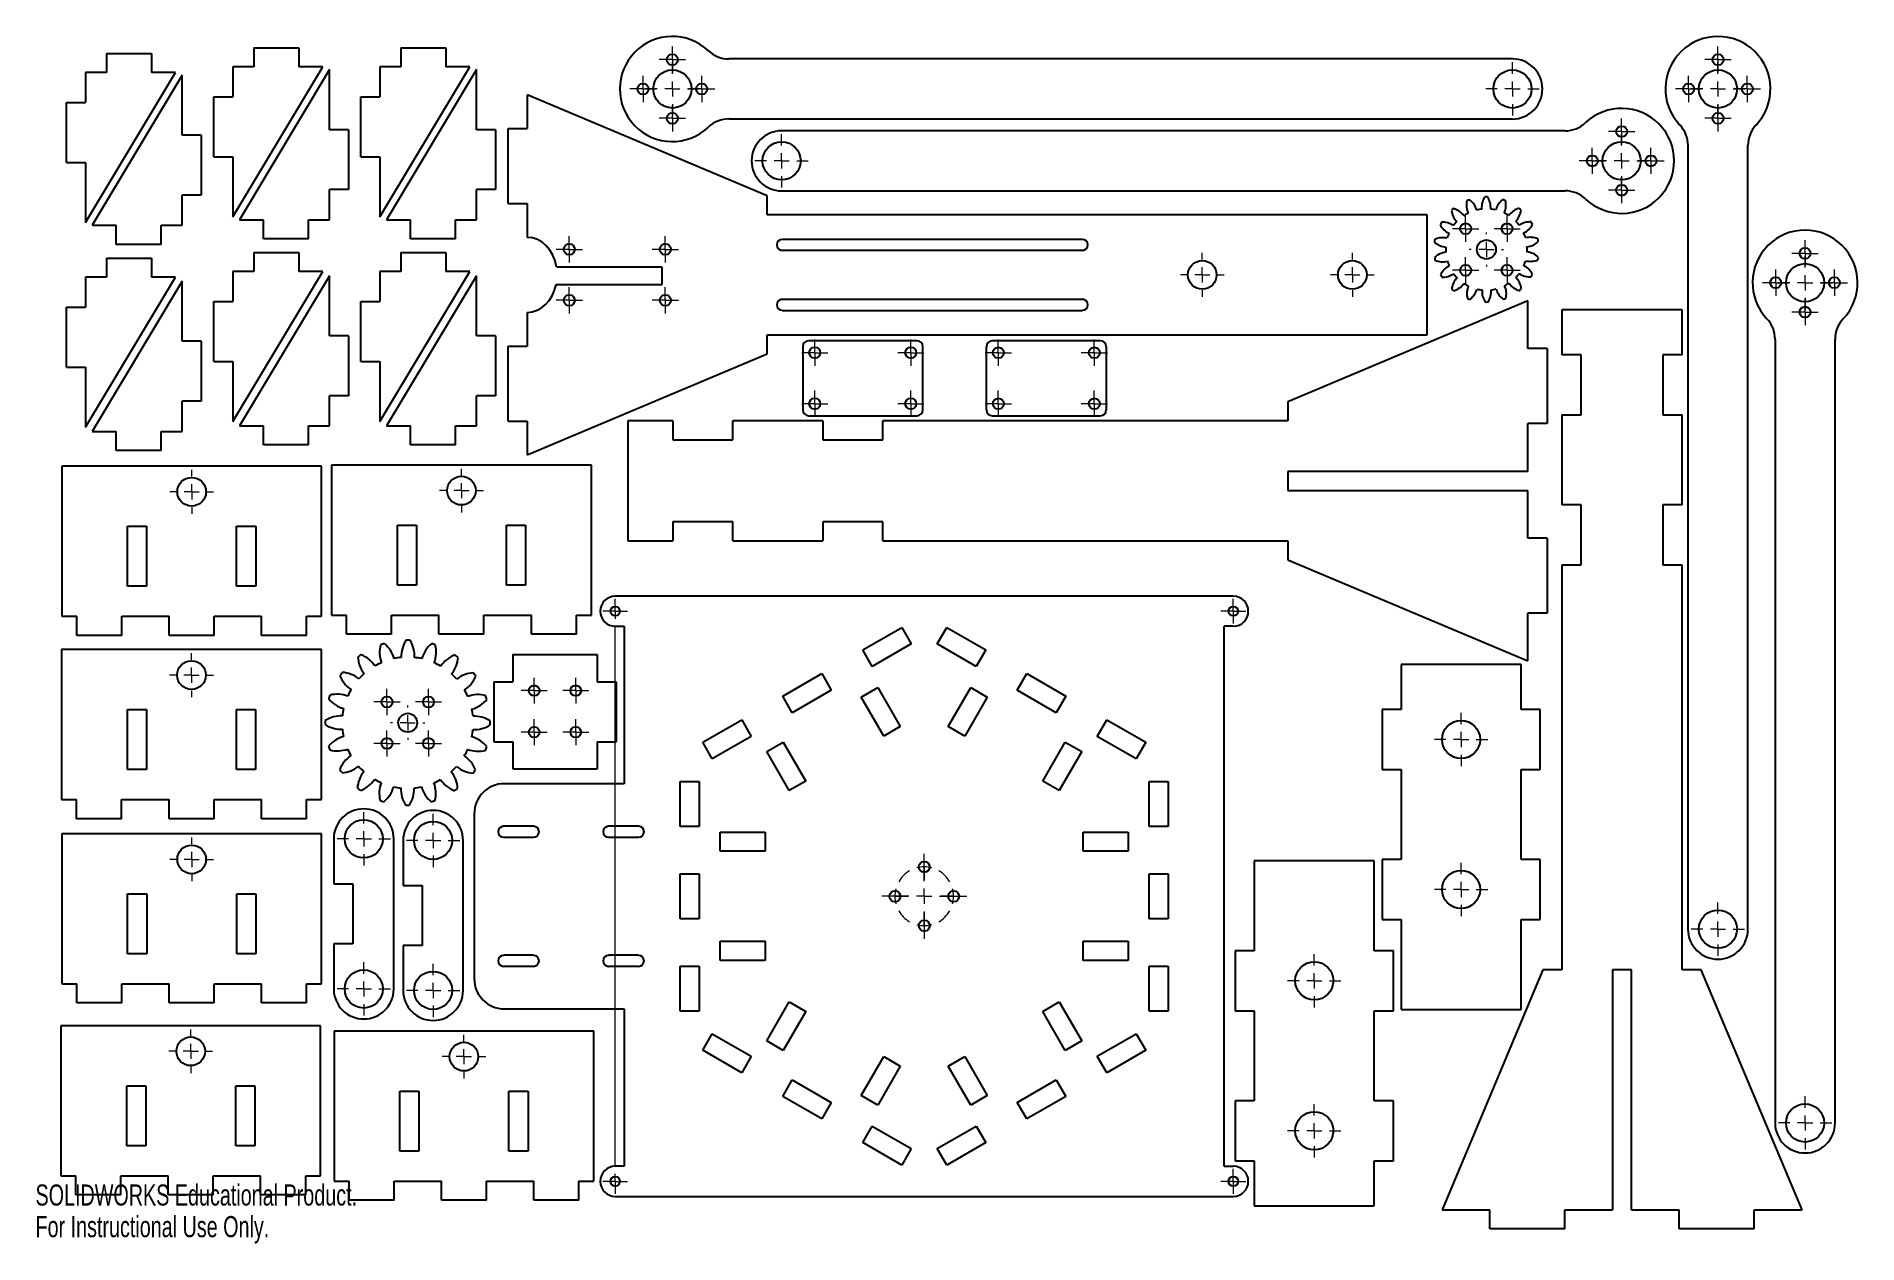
# Model space of a CAD drawing. Header units: inches. Extents: x 0 to 23.9, y 0 to 15.8.
import ezdxf

# ---------------------------------------------------------------- set-up
doc = ezdxf.new("R2010")
doc.units = ezdxf.units.IN
doc.header["$MEASUREMENT"] = 0
doc.styles.add('SLDTEXTSTYLE0', font='TXT', dxfattribs={"width": 0.7})

msp = doc.modelspace()

# ---------------------------------------------------------------- texts
at = {"color": 7, "linetype": 'Continuous', "char_height": 0.2768, "attachment_point": 1, "style": 'SLDTEXTSTYLE0'}
for s, insert in [('SOLIDWORKS Educational Product.', (0, 0.772)), ('For Instructional Use Only.', (0, 0.357))]:
    msp.add_mtext(s, dxfattribs=dict(at, insert=insert))

# ---------------------------------------------------------------- blocks, each defined once
blk = doc.blocks.new('SW_CENTERMARKSYMBOL_0')
at = {"color": 0, "linetype": 'Continuous', "lineweight": 18}
for p, q in [((0, 0.2), (0, 0.2875)), ((-0.2, 0), (-0.2875, 0)), ((0, 0), (-0.1, 0)), ((0, 0), (0, 0.1)), ((0, 0), (0, -0.1)), ((0, 0), (0.1, 0)), ((0.2, 0), (0.2875, 0)), ((0, -0.2), (0, -0.2875))]:
    blk.add_line(p, q, dxfattribs=at)
blk = doc.blocks.new('SW_CENTERMARKSYMBOL_1')
at = {"color": 0, "linetype": 'Continuous', "lineweight": 0}
for p, q in [((0, 0.2), (0, 0.2875)), ((-0.2, 0), (-0.2875, 0)), ((0, 0), (-0.1, 0)), ((0, 0), (0, 0.1)), ((0, 0), (0, -0.1)), ((0, 0), (0.1, 0)), ((0.2, 0), (0.2875, 0)), ((0, -0.2), (0, -0.2875))]:
    blk.add_line(p, q, dxfattribs=at)
blk = doc.blocks.new('SW_CENTERMARKSYMBOL_2')
at = {"color": 0, "linetype": 'Continuous', "lineweight": 0}
for p, q in [((0, 0.2), (0, 0.2875)), ((-0.2, 0), (-0.2875, 0)), ((0, 0), (-0.1, 0)), ((0, 0), (0, 0.1)), ((0, 0), (0, -0.1)), ((0, 0), (0.1, 0)), ((0.2, 0), (0.2875, 0)), ((0, -0.2), (0, -0.2875))]:
    blk.add_line(p, q, dxfattribs=at)
blk = doc.blocks.new('SW_CENTERMARKSYMBOL_3')
at = {"color": 0, "linetype": 'Continuous', "lineweight": 0}
for p, q in [((0, 0.2), (0, 0.2875)), ((-0.2, 0), (-0.2875, 0)), ((0, 0), (-0.1, 0)), ((0, 0), (0, 0.1)), ((0, 0), (0, -0.1)), ((0, 0), (0.1, 0)), ((0.2, 0), (0.2875, 0)), ((0, -0.2), (0, -0.2875))]:
    blk.add_line(p, q, dxfattribs=at)
blk = doc.blocks.new('SW_CENTERMARKSYMBOL_4')
at = {"color": 0, "linetype": 'Continuous', "lineweight": 0}
for p, q in [((0, 0.2), (0, 0.2875)), ((-0.2, 0), (-0.2875, 0)), ((0, 0), (-0.1, 0)), ((0, 0), (0, 0.1)), ((0, 0), (0, -0.1)), ((0, 0), (0.1, 0)), ((0.2, 0), (0.2875, 0)), ((0, -0.2), (0, -0.2875))]:
    blk.add_line(p, q, dxfattribs=at)
blk = doc.blocks.new('SW_CENTERMARKSYMBOL_5')
at = {"color": 0, "linetype": 'Continuous', "lineweight": 0}
for p, q in [((0, 0.2), (0, 0.2875)), ((-0.2, 0), (-0.2875, 0)), ((0, 0), (-0.1, 0)), ((0, 0), (0, 0.1)), ((0, 0), (0, -0.1)), ((0, 0), (0.1, 0)), ((0.2, 0), (0.2875, 0)), ((0, -0.2), (0, -0.2875))]:
    blk.add_line(p, q, dxfattribs=at)
blk = doc.blocks.new('SW_CENTERMARKSYMBOL_6')
at = {"color": 0, "linetype": 'Continuous', "lineweight": 18}
for p, q in [((-0.2, 0), (-0.224, 0)), ((0, 0), (-0.1, 0)), ((0, 0.2), (0, 0.224)), ((0, 0), (0, 0.1)), ((0, 0), (0, -0.1)), ((0, 0), (0.1, 0)), ((0.2, 0), (0.224, 0)), ((0, -0.2), (0, -0.224))]:
    blk.add_line(p, q, dxfattribs=at)
blk = doc.blocks.new('SW_CENTERMARKSYMBOL_7')
at = {"color": 0, "linetype": 'Continuous', "lineweight": 18}
for p, q in [((-0.1, 0), (-0.172, 0)), ((0, 0), (-0.1, 0)), ((0, 0.1), (0, 0.172)), ((0, 0), (0, 0.1)), ((0, 0), (0, -0.1)), ((0, 0), (0.1, 0)), ((0.1, 0), (0.172, 0)), ((0, -0.1), (0, -0.172))]:
    blk.add_line(p, q, dxfattribs=at)
blk = doc.blocks.new('SW_CENTERMARKSYMBOL_8')
at = {"color": 0, "linetype": 'Continuous', "lineweight": 18}
for p, q in [((-0.1, 0), (-0.172, 0)), ((0, 0), (-0.1, 0)), ((0, 0.1), (0, 0.172)), ((0, 0), (0, 0.1)), ((0, 0), (0, -0.1)), ((0, 0), (0.1, 0)), ((0.1, 0), (0.172, 0)), ((0, -0.1), (0, -0.172))]:
    blk.add_line(p, q, dxfattribs=at)
blk = doc.blocks.new('SW_CENTERMARKSYMBOL_9')
at = {"color": 0, "linetype": 'Continuous', "lineweight": 18}
for p, q in [((-0.1, 0), (-0.172, 0)), ((0, 0), (-0.1, 0)), ((0, 0.1), (0, 0.172)), ((0, 0), (0, 0.1)), ((0, 0), (0, -0.1)), ((0, 0), (0.1, 0)), ((0.1, 0), (0.172, 0)), ((0, -0.1), (0, -0.172))]:
    blk.add_line(p, q, dxfattribs=at)
blk = doc.blocks.new('SW_CENTERMARKSYMBOL_10')
at = {"color": 0, "linetype": 'Continuous', "lineweight": 18}
for p, q in [((-0.1, 0), (-0.172, 0)), ((0, 0), (-0.1, 0)), ((0, 0.1), (0, 0.172)), ((0, 0), (0, 0.1)), ((0, 0), (0, -0.1)), ((0, 0), (0.1, 0)), ((0.1, 0), (0.172, 0)), ((0, -0.1), (0, -0.172))]:
    blk.add_line(p, q, dxfattribs=at)
blk = doc.blocks.new('SW_CENTERMARKSYMBOL_11')
at = {"color": 0, "linetype": 'Continuous', "lineweight": 18}
for p, q in [((-0.1, 0), (-0.163, 0)), ((0, 0), (-0.1, 0)), ((0, 0.1), (0, 0.163)), ((0, 0), (0, 0.1)), ((0, 0), (0, -0.1)), ((0, 0), (0.1, 0)), ((0.1, 0), (0.163, 0)), ((0, -7.28), (0, -0.2)), ((0, -7.48), (0, -7.38)), ((-0.1, -7.48), (-0.163, -7.48)), ((0, -7.48), (-0.1, -7.48)), ((0, -7.48), (0, -7.58)), ((0, -7.48), (0.1, -7.48)), ((0, -7.58), (0, -7.643)), ((0.1, -7.48), (0.163, -7.48))]:
    blk.add_line(p, q, dxfattribs=at)
blk = doc.blocks.new('SW_CENTERMARKSYMBOL_12')
at = {"color": 0, "linetype": 'Continuous', "lineweight": 18}
for p, q in [((-0.1, 0), (-0.1625, 0)), ((0, 0), (-0.1, 0)), ((0, 0.1), (0, 0.1625)), ((0, 0), (0, 0.1)), ((0, 0), (0, -0.1)), ((0, 0), (0.1, 0)), ((0.1, 0), (0.1625, 0)), ((0, -0.1), (0, -0.1625))]:
    blk.add_line(p, q, dxfattribs=at)
blk = doc.blocks.new('SW_CENTERMARKSYMBOL_13')
at = {"color": 0, "linetype": 'Continuous', "lineweight": 18}
for p, q in [((-0.1, 0), (-0.1625, 0)), ((0, 0), (-0.1, 0)), ((0, 0.1), (0, 0.1625)), ((0, 0), (0, 0.1)), ((0, 0), (0, -0.1)), ((0, 0), (0.1, 0)), ((0.1, 0), (0.1625, 0)), ((0, -0.1), (0, -0.1625))]:
    blk.add_line(p, q, dxfattribs=at)
blk = doc.blocks.new('SW_CENTERMARKSYMBOL_14')
at = {"color": 0, "linetype": 'Continuous', "lineweight": 18}
for p, q in [((0, 0.87), (0, 0.942)), ((0, 0.77), (0, 0.87)), ((0, 0.585), (0, 0.868)), ((0, 0.77), (0, 0.67)), ((0, 0.67), (0, 0.598)), ((0, 0.385), (0, 0.485)), ((-0.485, 0.385), (-0.557, 0.385)), ((-0.385, 0.385), (-0.485, 0.385)), ((-0.2, 0.385), (-0.483, 0.385)), ((-0.385, 0.385), (-0.285, 0.385)), ((-0.285, 0.385), (-0.213, 0.385)), ((0, 0.385), (-0.1, 0.385)), ((0, 0.385), (0, 0.285)), ((0, 0.385), (0.1, 0.385)), ((0.2, 0.385), (0.483, 0.385)), ((0.285, 0.385), (0.213, 0.385)), ((0.385, 0.385), (0.285, 0.385)), ((0.385, 0.385), (0.485, 0.385)), ((0.485, 0.385), (0.557, 0.385)), ((0, 0.185), (0, -0.098)), ((0, 0.1), (0, 0.172)), ((0, 0), (0, 0.1)), ((0, 0), (0, -0.1)), ((0, -0.1), (0, -0.172))]:
    blk.add_line(p, q, dxfattribs=at)
for start, end in [(119.764, 150.236), (90, 104.882), (75.118, 90), (29.764, 60.236), (165.118, 180), (0, 14.882), (180, 194.882), (345.118, 0), (209.764, 240.236), (255.118, 270), (270, 284.882), (299.764, 330.236)]:
    blk.add_arc((0, 0.385), 0.385, start, end, dxfattribs=at)
blk = doc.blocks.new('SW_CENTERMARKSYMBOL_15')
at = {"color": 0, "linetype": 'Continuous', "lineweight": 18}
for p, q in [((0, 0.2), (0, 0.2875)), ((-0.2, 0), (-0.2875, 0)), ((0, 0), (-0.1, 0)), ((0, 0), (0, 0.1)), ((0, 0), (0.1, 0)), ((0, 0), (0, -0.1)), ((0.2, 0), (0.2875, 0)), ((0, -0.2), (0, -0.2875))]:
    blk.add_line(p, q, dxfattribs=at)
blk = doc.blocks.new('SW_CENTERMARKSYMBOL_16')
at = {"color": 0, "linetype": 'Continuous', "lineweight": 18}
for p, q in [((0, 0.2), (0, 0.2875)), ((-0.2, 0), (-0.2875, 0)), ((0, 0), (-0.1, 0)), ((0, 0), (0, 0.1)), ((0, 0), (0.1, 0)), ((0, 0), (0, -0.1)), ((0.2, 0), (0.2875, 0)), ((0, -0.2), (0, -0.2875))]:
    blk.add_line(p, q, dxfattribs=at)
blk = doc.blocks.new('SW_CENTERMARKSYMBOL_17')
at = {"color": 0, "linetype": 'Continuous', "lineweight": 18}
for p, q in [((-0.1, 0), (-0.172, 0)), ((0, 0), (-0.1, 0)), ((0, 0.1), (0, 0.172)), ((0, 0), (0, 0.1)), ((0, 0), (0.1, 0)), ((0, 0), (0, -0.1)), ((0.1, 0), (0.172, 0)), ((0, -0.1), (0, -0.172))]:
    blk.add_line(p, q, dxfattribs=at)
blk = doc.blocks.new('SW_CENTERMARKSYMBOL_18')
at = {"color": 0, "linetype": 'Continuous', "lineweight": 18}
for p, q in [((-0.1, 0), (-0.172, 0)), ((0, 0), (-0.1, 0)), ((0, 0.1), (0, 0.172)), ((0, 0), (0, 0.1)), ((0, 0), (0.1, 0)), ((0, 0), (0, -0.1)), ((0.1, 0), (0.172, 0)), ((0, -0.1), (0, -0.172))]:
    blk.add_line(p, q, dxfattribs=at)
blk = doc.blocks.new('SW_CENTERMARKSYMBOL_19')
at = {"color": 0, "linetype": 'Continuous', "lineweight": 18}
for p, q in [((-0.1, 0), (-0.172, 0)), ((0, 0), (-0.1, 0)), ((0, 0.1), (0, 0.172)), ((0, 0), (0, 0.1)), ((0, 0), (0.1, 0)), ((0, 0), (0, -0.1)), ((0.1, 0), (0.172, 0)), ((0, -0.1), (0, -0.172))]:
    blk.add_line(p, q, dxfattribs=at)
blk = doc.blocks.new('SW_CENTERMARKSYMBOL_20')
at = {"color": 0, "linetype": 'Continuous', "lineweight": 18}
for p, q in [((-0.1, 0), (-0.172, 0)), ((0, 0), (-0.1, 0)), ((0, 0.1), (0, 0.172)), ((0, 0), (0, 0.1)), ((0, 0), (0.1, 0)), ((0, 0), (0, -0.1)), ((0.1, 0), (0.172, 0)), ((0, -0.1), (0, -0.172))]:
    blk.add_line(p, q, dxfattribs=at)
blk = doc.blocks.new('SW_CENTERMARKSYMBOL_21')
at = {"color": 0, "linetype": 'Continuous', "lineweight": 18}
for p, q in [((-0.2, 0), (-0.225, 0)), ((0, 0), (-0.1, 0)), ((0, 0.2), (0, 0.225)), ((0, 0), (0, 0.1)), ((0, 0), (0, -0.1)), ((0, 0), (0.1, 0)), ((0.2, 0), (0.225, 0)), ((0, -0.2), (0, -0.225))]:
    blk.add_line(p, q, dxfattribs=at)
blk = doc.blocks.new('SW_CENTERMARKSYMBOL_22')
at = {"color": 0, "linetype": 'Continuous', "lineweight": 18}
for p, q in [((-0.1, 0), (-0.172, 0)), ((0, 0), (-0.1, 0)), ((0, 0.1), (0, 0.172)), ((0, 0), (0, 0.1)), ((0, 0), (0, -0.1)), ((0, 0), (0.1, 0)), ((0.1, 0), (0.172, 0)), ((0, -0.1), (0, -0.172))]:
    blk.add_line(p, q, dxfattribs=at)
blk = doc.blocks.new('SW_CENTERMARKSYMBOL_23')
at = {"color": 0, "linetype": 'Continuous', "lineweight": 18}
for p, q in [((-0.1, 0), (-0.172, 0)), ((0, 0), (-0.1, 0)), ((0, 0.1), (0, 0.172)), ((0, 0), (0, 0.1)), ((0, 0), (0, -0.1)), ((0, 0), (0.1, 0)), ((0.1, 0), (0.172, 0)), ((0, -0.1), (0, -0.172))]:
    blk.add_line(p, q, dxfattribs=at)
blk = doc.blocks.new('SW_CENTERMARKSYMBOL_24')
at = {"color": 0, "linetype": 'Continuous', "lineweight": 18}
for p, q in [((-0.1, 0), (-0.172, 0)), ((0, 0), (-0.1, 0)), ((0, 0.1), (0, 0.172)), ((0, 0), (0, 0.1)), ((0, 0), (0, -0.1)), ((0, 0), (0.1, 0)), ((0.1, 0), (0.172, 0)), ((0, -0.1), (0, -0.172))]:
    blk.add_line(p, q, dxfattribs=at)
blk = doc.blocks.new('SW_CENTERMARKSYMBOL_25')
at = {"color": 0, "linetype": 'Continuous', "lineweight": 18}
for p, q in [((-0.1, 0), (-0.172, 0)), ((0, 0), (-0.1, 0)), ((0, 0.1), (0, 0.172)), ((0, 0), (0, 0.1)), ((0, 0), (0, -0.1)), ((0, 0), (0.1, 0)), ((0.1, 0), (0.172, 0)), ((0, -0.1), (0, -0.172))]:
    blk.add_line(p, q, dxfattribs=at)
blk = doc.blocks.new('SW_CENTERMARKSYMBOL_26')
at = {"color": 0, "linetype": 'Continuous', "lineweight": 18}
for p, q in [((0, 0.2), (0, 0.35)), ((-0.2, 0), (-0.35, 0)), ((0, 0), (-0.1, 0)), ((0, 0), (0, 0.1)), ((0, 0), (0, -0.1)), ((0, 0), (0.1, 0)), ((0.2, 0), (0.35, 0)), ((0, -0.2), (0, -0.35))]:
    blk.add_line(p, q, dxfattribs=at)
blk = doc.blocks.new('SW_CENTERMARKSYMBOL_27')
at = {"color": 0, "linetype": 'Continuous', "lineweight": 18}
for p, q in [((0, 0.2), (0, 0.35)), ((-0.2, 0), (-0.35, 0)), ((0, 0), (-0.1, 0)), ((0, 0), (0, 0.1)), ((0, 0), (0, -0.1)), ((0, 0), (0.1, 0)), ((0.2, 0), (0.35, 0)), ((0, -0.2), (0, -0.35))]:
    blk.add_line(p, q, dxfattribs=at)
blk = doc.blocks.new('SW_CENTERMARKSYMBOL_28')
at = {"color": 0, "linetype": 'Continuous', "lineweight": 18}
for p, q in [((-0.1, 0), (-0.172, 0)), ((0, 0), (-0.1, 0)), ((0, 0.1), (0, 0.172)), ((0, 0), (0, 0.1)), ((0, 0), (0, -0.1)), ((0, 0), (0.1, 0)), ((0.1, 0), (0.172, 0)), ((0, -0.1), (0, -0.172))]:
    blk.add_line(p, q, dxfattribs=at)
blk = doc.blocks.new('SW_CENTERMARKSYMBOL_29')
at = {"color": 0, "linetype": 'Continuous', "lineweight": 18}
for p, q in [((-0.1, 0), (-0.172, 0)), ((0, 0), (-0.1, 0)), ((0, 0.1), (0, 0.172)), ((0, 0), (0, 0.1)), ((0, 0), (0, -0.1)), ((0, 0), (0.1, 0)), ((0.1, 0), (0.172, 0)), ((0, -0.1), (0, -0.172))]:
    blk.add_line(p, q, dxfattribs=at)
blk = doc.blocks.new('SW_CENTERMARKSYMBOL_30')
at = {"color": 0, "linetype": 'Continuous', "lineweight": 18}
for p, q in [((-0.1, 0), (-0.172, 0)), ((0, 0), (-0.1, 0)), ((0, 0.1), (0, 0.172)), ((0, 0), (0, 0.1)), ((0, 0), (0, -0.1)), ((0, 0), (0.1, 0)), ((0.1, 0), (0.172, 0)), ((0, -0.1), (0, -0.172))]:
    blk.add_line(p, q, dxfattribs=at)
blk = doc.blocks.new('SW_CENTERMARKSYMBOL_31')
at = {"color": 0, "linetype": 'Continuous', "lineweight": 18}
for p, q in [((-0.1, 0), (-0.172, 0)), ((0, 0), (-0.1, 0)), ((0, 0.1), (0, 0.172)), ((0, 0), (0, 0.1)), ((0, 0), (0, -0.1)), ((0, 0), (0.1, 0)), ((0.1, 0), (0.172, 0)), ((0, -0.1), (0, -0.172))]:
    blk.add_line(p, q, dxfattribs=at)
blk = doc.blocks.new('SW_CENTERMARKSYMBOL_32')
at = {"color": 0, "linetype": 'Continuous', "lineweight": 0}
for p, q in [((0, 0.2), (0, 0.35)), ((-0.2, 0), (-0.35, 0)), ((0, 0), (-0.1, 0)), ((0, 0), (0, 0.1)), ((0, 0), (0, -0.1)), ((0, 0), (0.1, 0)), ((0.2, 0), (0.35, 0)), ((0, -0.2), (0, -0.35))]:
    blk.add_line(p, q, dxfattribs=at)
blk = doc.blocks.new('SW_CENTERMARKSYMBOL_33')
at = {"color": 0, "linetype": 'Continuous', "lineweight": 0}
for p, q in [((0, 0.2), (0, 0.35)), ((-0.2, 0), (-0.35, 0)), ((0, 0), (-0.1, 0)), ((0, 0), (0, 0.1)), ((0, 0), (0, -0.1)), ((0, 0), (0.1, 0)), ((0.2, 0), (0.35, 0)), ((0, -0.2), (0, -0.35))]:
    blk.add_line(p, q, dxfattribs=at)
blk = doc.blocks.new('SW_CENTERMARKSYMBOL_34')
at = {"color": 0, "linetype": 'Continuous', "lineweight": 0}
for p, q in [((-0.1, 0), (-0.172, 0)), ((0, 0), (-0.1, 0)), ((0, 0.1), (0, 0.172)), ((0, 0), (0, 0.1)), ((0, 0), (0, -0.1)), ((0, 0), (0.1, 0)), ((0.1, 0), (0.172, 0)), ((0, -0.1), (0, -0.172))]:
    blk.add_line(p, q, dxfattribs=at)
blk = doc.blocks.new('SW_CENTERMARKSYMBOL_35')
at = {"color": 0, "linetype": 'Continuous', "lineweight": 0}
for p, q in [((-0.1, 0), (-0.172, 0)), ((0, 0), (-0.1, 0)), ((0, 0.1), (0, 0.172)), ((0, 0), (0, 0.1)), ((0, 0), (0, -0.1)), ((0, 0), (0.1, 0)), ((0.1, 0), (0.172, 0)), ((0, -0.1), (0, -0.172))]:
    blk.add_line(p, q, dxfattribs=at)
blk = doc.blocks.new('SW_CENTERMARKSYMBOL_36')
at = {"color": 0, "linetype": 'Continuous', "lineweight": 0}
for p, q in [((-0.1, 0), (-0.172, 0)), ((0, 0), (-0.1, 0)), ((0, 0.1), (0, 0.172)), ((0, 0), (0, 0.1)), ((0, 0), (0, -0.1)), ((0, 0), (0.1, 0)), ((0.1, 0), (0.172, 0)), ((0, -0.1), (0, -0.172))]:
    blk.add_line(p, q, dxfattribs=at)
blk = doc.blocks.new('SW_CENTERMARKSYMBOL_37')
at = {"color": 0, "linetype": 'Continuous', "lineweight": 0}
for p, q in [((-0.1, 0), (-0.172, 0)), ((0, 0), (-0.1, 0)), ((0, 0.1), (0, 0.172)), ((0, 0), (0, 0.1)), ((0, 0), (0, -0.1)), ((0, 0), (0.1, 0)), ((0.1, 0), (0.172, 0)), ((0, -0.1), (0, -0.172))]:
    blk.add_line(p, q, dxfattribs=at)
blk = doc.blocks.new('SW_CENTERMARKSYMBOL_38')
at = {"color": 0, "linetype": 'Continuous', "lineweight": 0}
for p, q in [((0, 0.2), (0, 0.35)), ((-0.2, 0), (-0.35, 0)), ((0, 0), (-0.1, 0)), ((0, 0), (0, 0.1)), ((0, 0), (0.1, 0)), ((0, 0), (0, -0.1)), ((0.2, 0), (0.35, 0)), ((0, -0.2), (0, -0.35))]:
    blk.add_line(p, q, dxfattribs=at)
blk = doc.blocks.new('SW_CENTERMARKSYMBOL_39')
at = {"color": 0, "linetype": 'Continuous', "lineweight": 0}
for p, q in [((0, 0.2), (0, 0.35)), ((-0.2, 0), (-0.35, 0)), ((0, 0), (-0.1, 0)), ((0, 0), (0, 0.1)), ((0, 0), (0.1, 0)), ((0, 0), (0, -0.1)), ((0.2, 0), (0.35, 0)), ((0, -0.2), (0, -0.35))]:
    blk.add_line(p, q, dxfattribs=at)
blk = doc.blocks.new('SW_CENTERMARKSYMBOL_40')
at = {"color": 0, "linetype": 'Continuous', "lineweight": 0}
for p, q in [((-0.1, 0), (-0.172, 0)), ((0, 0), (-0.1, 0)), ((0, 0.1), (0, 0.172)), ((0, 0), (0, 0.1)), ((0, 0), (0.1, 0)), ((0, 0), (0, -0.1)), ((0.1, 0), (0.172, 0)), ((0, -0.1), (0, -0.172))]:
    blk.add_line(p, q, dxfattribs=at)
blk = doc.blocks.new('SW_CENTERMARKSYMBOL_41')
at = {"color": 0, "linetype": 'Continuous', "lineweight": 0}
for p, q in [((-0.1, 0), (-0.172, 0)), ((0, 0), (-0.1, 0)), ((0, 0.1), (0, 0.172)), ((0, 0), (0, 0.1)), ((0, 0), (0.1, 0)), ((0, 0), (0, -0.1)), ((0.1, 0), (0.172, 0)), ((0, -0.1), (0, -0.172))]:
    blk.add_line(p, q, dxfattribs=at)
blk = doc.blocks.new('SW_CENTERMARKSYMBOL_42')
at = {"color": 0, "linetype": 'Continuous', "lineweight": 0}
for p, q in [((-0.1, 0), (-0.172, 0)), ((0, 0), (-0.1, 0)), ((0, 0.1), (0, 0.172)), ((0, 0), (0, 0.1)), ((0, 0), (0.1, 0)), ((0, 0), (0, -0.1)), ((0.1, 0), (0.172, 0)), ((0, -0.1), (0, -0.172))]:
    blk.add_line(p, q, dxfattribs=at)
blk = doc.blocks.new('SW_CENTERMARKSYMBOL_43')
at = {"color": 0, "linetype": 'Continuous', "lineweight": 0}
for p, q in [((-0.1, 0), (-0.172, 0)), ((0, 0), (-0.1, 0)), ((0, 0.1), (0, 0.172)), ((0, 0), (0, 0.1)), ((0, 0), (0.1, 0)), ((0, 0), (0, -0.1)), ((0.1, 0), (0.172, 0)), ((0, -0.1), (0, -0.172))]:
    blk.add_line(p, q, dxfattribs=at)
blk = doc.blocks.new('SW_CENTERMARKSYMBOL_44')
at = {"color": 0, "linetype": 'Continuous', "lineweight": 0}
for p, q in [((0, 0.2), (0, 0.35)), ((-0.2, 0), (-0.35, 0)), ((0, 0), (-0.1, 0)), ((0, 0), (0, 0.1)), ((0, 0), (0.1, 0)), ((0, 0), (0, -0.1)), ((0.2, 0), (0.35, 0)), ((0, -0.2), (0, -0.35))]:
    blk.add_line(p, q, dxfattribs=at)
blk = doc.blocks.new('SW_CENTERMARKSYMBOL_45')
at = {"color": 0, "linetype": 'Continuous', "lineweight": 0}
for p, q in [((0, 0.2), (0, 0.35)), ((-0.2, 0), (-0.35, 0)), ((0, 0), (-0.1, 0)), ((0, 0), (0, 0.1)), ((0, 0), (0.1, 0)), ((0, 0), (0, -0.1)), ((0.2, 0), (0.35, 0)), ((0, -0.2), (0, -0.35))]:
    blk.add_line(p, q, dxfattribs=at)
blk = doc.blocks.new('SW_CENTERMARKSYMBOL_46')
at = {"color": 0, "linetype": 'Continuous', "lineweight": 0}
for p, q in [((-0.1, 0), (-0.172, 0)), ((0, 0), (-0.1, 0)), ((0, 0.1), (0, 0.172)), ((0, 0), (0, 0.1)), ((0, 0), (0.1, 0)), ((0, 0), (0, -0.1)), ((0.1, 0), (0.172, 0)), ((0, -0.1), (0, -0.172))]:
    blk.add_line(p, q, dxfattribs=at)
blk = doc.blocks.new('SW_CENTERMARKSYMBOL_47')
at = {"color": 0, "linetype": 'Continuous', "lineweight": 0}
for p, q in [((-0.1, 0), (-0.172, 0)), ((0, 0), (-0.1, 0)), ((0, 0.1), (0, 0.172)), ((0, 0), (0, 0.1)), ((0, 0), (0.1, 0)), ((0, 0), (0, -0.1)), ((0.1, 0), (0.172, 0)), ((0, -0.1), (0, -0.172))]:
    blk.add_line(p, q, dxfattribs=at)
blk = doc.blocks.new('SW_CENTERMARKSYMBOL_48')
at = {"color": 0, "linetype": 'Continuous', "lineweight": 0}
for p, q in [((-0.1, 0), (-0.172, 0)), ((0, 0), (-0.1, 0)), ((0, 0.1), (0, 0.172)), ((0, 0), (0, 0.1)), ((0, 0), (0.1, 0)), ((0, 0), (0, -0.1)), ((0.1, 0), (0.172, 0)), ((0, -0.1), (0, -0.172))]:
    blk.add_line(p, q, dxfattribs=at)
blk = doc.blocks.new('SW_CENTERMARKSYMBOL_49')
at = {"color": 0, "linetype": 'Continuous', "lineweight": 0}
for p, q in [((-0.1, 0), (-0.172, 0)), ((0, 0), (-0.1, 0)), ((0, 0.1), (0, 0.172)), ((0, 0), (0, 0.1)), ((0, 0), (0.1, 0)), ((0, 0), (0, -0.1)), ((0.1, 0), (0.172, 0)), ((0, -0.1), (0, -0.172))]:
    blk.add_line(p, q, dxfattribs=at)
blk = doc.blocks.new('SW_CENTERMARKSYMBOL_50')
at = {"color": 0, "linetype": 'Continuous', "lineweight": 18}
for p, q in [((0, 0.2), (0, 0.35)), ((-0.2, 0), (-0.35, 0)), ((0, 0), (-0.1, 0)), ((0, 0), (0, 0.1)), ((0, 0), (0, -0.1)), ((0, 0), (0.1, 0)), ((0.2, 0), (0.35, 0)), ((0, -0.2), (0, -0.35))]:
    blk.add_line(p, q, dxfattribs=at)
blk = doc.blocks.new('SW_CENTERMARKSYMBOL_51')
at = {"color": 0, "linetype": 'Continuous', "lineweight": 18}
for p, q in [((0, 0.2), (0, 0.35)), ((-0.2, 0), (-0.35, 0)), ((0, 0), (-0.1, 0)), ((0, 0), (0, 0.1)), ((0, 0), (0, -0.1)), ((0, 0), (0.1, 0)), ((0.2, 0), (0.35, 0)), ((0, -0.2), (0, -0.35))]:
    blk.add_line(p, q, dxfattribs=at)
blk = doc.blocks.new('SW_CENTERMARKSYMBOL_52')
at = {"color": 0, "linetype": 'Continuous', "lineweight": 0}
for p, q in [((0, 0.2), (0, 0.35)), ((-0.2, 0), (-0.35, 0)), ((0, 0), (-0.1, 0)), ((0, 0), (0, 0.1)), ((0, 0), (0, -0.1)), ((0, 0), (0.1, 0)), ((0.2, 0), (0.35, 0)), ((0, -0.2), (0, -0.35))]:
    blk.add_line(p, q, dxfattribs=at)
blk = doc.blocks.new('SW_CENTERMARKSYMBOL_53')
at = {"color": 0, "linetype": 'Continuous', "lineweight": 0}
for p, q in [((0, 0.2), (0, 0.35)), ((-0.2, 0), (-0.35, 0)), ((0, 0), (-0.1, 0)), ((0, 0), (0, 0.1)), ((0, 0), (0, -0.1)), ((0, 0), (0.1, 0)), ((0.2, 0), (0.35, 0)), ((0, -0.2), (0, -0.35))]:
    blk.add_line(p, q, dxfattribs=at)
blk = doc.blocks.new('SW_CENTERMARKSYMBOL_54')
at = {"color": 0, "linetype": 'Continuous', "lineweight": 18}
for p, q in [((-0.1, 0), (-0.17, 0)), ((0, 0), (-0.1, 0)), ((0, 0.1), (0, 0.17)), ((0, 0), (0, 0.1)), ((0, 0), (0, -0.1)), ((0, 0), (0.1, 0)), ((0.1, 0), (0.17, 0)), ((0, -0.1), (0, -0.17))]:
    blk.add_line(p, q, dxfattribs=at)
blk = doc.blocks.new('SW_CENTERMARKSYMBOL_55')
at = {"color": 0, "linetype": 'Continuous', "lineweight": 18}
for p, q in [((-0.1, 0), (-0.17, 0)), ((0, 0), (-0.1, 0)), ((0, 0.1), (0, 0.17)), ((0, 0), (0, 0.1)), ((0, 0), (0, -0.1)), ((0, 0), (0.1, 0)), ((0.1, 0), (0.17, 0)), ((0, -0.1), (0, -0.17))]:
    blk.add_line(p, q, dxfattribs=at)
blk = doc.blocks.new('SW_CENTERMARKSYMBOL_56')
at = {"color": 0, "linetype": 'Continuous', "lineweight": 18}
for p, q in [((-0.1, 0), (-0.17, 0)), ((0, 0), (-0.1, 0)), ((0, 0.1), (0, 0.17)), ((0, 0), (0, 0.1)), ((0, 0), (0, -0.1)), ((0, 0), (0.1, 0)), ((0.1, 0), (0.17, 0)), ((0, -0.1), (0, -0.17))]:
    blk.add_line(p, q, dxfattribs=at)
blk = doc.blocks.new('SW_CENTERMARKSYMBOL_57')
at = {"color": 0, "linetype": 'Continuous', "lineweight": 18}
for p, q in [((-0.1, 0), (-0.17, 0)), ((0, 0), (-0.1, 0)), ((0, 0.1), (0, 0.17)), ((0, 0), (0, 0.1)), ((0, 0), (0, -0.1)), ((0, 0), (0.1, 0)), ((0.1, 0), (0.17, 0)), ((0, -0.1), (0, -0.17))]:
    blk.add_line(p, q, dxfattribs=at)
blk = doc.blocks.new('SW_CENTERMARKSYMBOL_58')
at = {"color": 0, "linetype": 'Continuous', "lineweight": 0}
for p, q in [((-0.1, 0), (-0.172, 0)), ((0, 0), (-0.1, 0)), ((0, 0.1), (0, 0.172)), ((0, 0), (0, 0.1)), ((0, 0), (0, -0.1)), ((0, 0), (0.1, 0)), ((0.1, 0), (0.172, 0)), ((0, -0.1), (0, -0.172))]:
    blk.add_line(p, q, dxfattribs=at)
blk = doc.blocks.new('SW_CENTERMARKSYMBOL_59')
at = {"color": 0, "linetype": 'Continuous', "lineweight": 0}
for p, q in [((-0.1, 0), (-0.172, 0)), ((0, 0), (-0.1, 0)), ((0, 0.1), (0, 0.172)), ((0, 0), (0, 0.1)), ((0, 0), (0, -0.1)), ((0, 0), (0.1, 0)), ((0.1, 0), (0.172, 0)), ((0, -0.1), (0, -0.172))]:
    blk.add_line(p, q, dxfattribs=at)
blk = doc.blocks.new('SW_CENTERMARKSYMBOL_60')
at = {"color": 0, "linetype": 'Continuous', "lineweight": 0}
for p, q in [((-0.1, 0), (-0.172, 0)), ((0, 0), (-0.1, 0)), ((0, 0.1), (0, 0.172)), ((0, 0), (0, 0.1)), ((0, 0), (0, -0.1)), ((0, 0), (0.1, 0)), ((0.1, 0), (0.172, 0)), ((0, -0.1), (0, -0.172))]:
    blk.add_line(p, q, dxfattribs=at)
blk = doc.blocks.new('SW_CENTERMARKSYMBOL_61')
at = {"color": 0, "linetype": 'Continuous', "lineweight": 0}
for p, q in [((-0.1, 0), (-0.172, 0)), ((0, 0), (-0.1, 0)), ((0, 0.1), (0, 0.172)), ((0, 0), (0, 0.1)), ((0, 0), (0, -0.1)), ((0, 0), (0.1, 0)), ((0.1, 0), (0.172, 0)), ((0, -0.1), (0, -0.172))]:
    blk.add_line(p, q, dxfattribs=at)
blk = doc.blocks.new('SW_CENTERMARKSYMBOL_62')
at = {"color": 0, "linetype": 'Continuous', "lineweight": 18}
for p, q in [((0, 0.2), (0, 0.35)), ((-0.2, 0), (-0.35, 0)), ((0, 0), (-0.1, 0)), ((0, 0), (0, 0.1)), ((0, 0), (0, -0.1)), ((0, 0), (0.1, 0)), ((0.2, 0), (0.35, 0)), ((0, -0.2), (0, -0.35))]:
    blk.add_line(p, q, dxfattribs=at)
blk = doc.blocks.new('SW_CENTERMARKSYMBOL_63')
at = {"color": 0, "linetype": 'Continuous', "lineweight": 18}
for p, q in [((0, 0.2), (0, 0.35)), ((-0.2, 0), (-0.35, 0)), ((0, 0), (-0.1, 0)), ((0, 0), (0, 0.1)), ((0, 0), (0, -0.1)), ((0, 0), (0.1, 0)), ((0.2, 0), (0.35, 0)), ((0, -0.2), (0, -0.35))]:
    blk.add_line(p, q, dxfattribs=at)
blk = doc.blocks.new('SW_CENTERMARKSYMBOL_64')
at = {"color": 0, "linetype": 'Continuous', "lineweight": 0}
for p, q in [((-0.1, 0), (-0.172, 0)), ((0, 0), (-0.1, 0)), ((0, 0.1), (0, 0.172)), ((0, 0), (0, 0.1)), ((0, 0), (0, -0.1)), ((0, 0), (0.1, 0)), ((0.1, 0), (0.172, 0)), ((0, -0.1), (0, -0.172))]:
    blk.add_line(p, q, dxfattribs=at)
blk = doc.blocks.new('SW_CENTERMARKSYMBOL_65')
at = {"color": 0, "linetype": 'Continuous', "lineweight": 0}
for p, q in [((-0.1, 0), (-0.172, 0)), ((0, 0), (-0.1, 0)), ((0, 0.1), (0, 0.172)), ((0, 0), (0, 0.1)), ((0, 0), (0, -0.1)), ((0, 0), (0.1, 0)), ((0.1, 0), (0.172, 0)), ((0, -0.1), (0, -0.172))]:
    blk.add_line(p, q, dxfattribs=at)
blk = doc.blocks.new('SW_CENTERMARKSYMBOL_66')
at = {"color": 0, "linetype": 'Continuous', "lineweight": 0}
for p, q in [((-0.1, 0), (-0.172, 0)), ((0, 0), (-0.1, 0)), ((0, 0.1), (0, 0.172)), ((0, 0), (0, 0.1)), ((0, 0), (0, -0.1)), ((0, 0), (0.1, 0)), ((0.1, 0), (0.172, 0)), ((0, -0.1), (0, -0.172))]:
    blk.add_line(p, q, dxfattribs=at)
blk = doc.blocks.new('SW_CENTERMARKSYMBOL_67')
at = {"color": 0, "linetype": 'Continuous', "lineweight": 0}
for p, q in [((-0.1, 0), (-0.172, 0)), ((0, 0), (-0.1, 0)), ((0, 0.1), (0, 0.172)), ((0, 0), (0, 0.1)), ((0, 0), (0, -0.1)), ((0, 0), (0.1, 0)), ((0.1, 0), (0.172, 0)), ((0, -0.1), (0, -0.172))]:
    blk.add_line(p, q, dxfattribs=at)
blk = doc.blocks.new('SW_CENTERMARKSYMBOL_68')
at = {"color": 0, "linetype": 'Continuous', "lineweight": 0}
for p, q in [((0, 0.2), (0, 0.35)), ((-0.2, 0), (-0.35, 0)), ((0, 0), (-0.1, 0)), ((0, 0), (0, 0.1)), ((0, 0), (0, -0.1)), ((0, 0), (0.1, 0)), ((0.2, 0), (0.35, 0)), ((0, -0.2), (0, -0.35))]:
    blk.add_line(p, q, dxfattribs=at)
blk = doc.blocks.new('SW_CENTERMARKSYMBOL_69')
at = {"color": 0, "linetype": 'Continuous', "lineweight": 0}
for p, q in [((0, 0.2), (0, 0.35)), ((-0.2, 0), (-0.35, 0)), ((0, 0), (-0.1, 0)), ((0, 0), (0, 0.1)), ((0, 0), (0, -0.1)), ((0, 0), (0.1, 0)), ((0.2, 0), (0.35, 0)), ((0, -0.2), (0, -0.35))]:
    blk.add_line(p, q, dxfattribs=at)

# ---------------------------------------------------------------- linework, layer by layer
at = {"color": 7, "linetype": 'Continuous', "lineweight": 25}
for p, q in [((0.932, 15.611), (0.932, 15.361)), ((0.932, 15.611), (1.522, 15.611)), ((1.522, 15.611), (1.522, 15.361)), ((2.864, 15.685), (2.864, 15.435)), ((2.864, 15.685), (3.455, 15.685)), ((3.455, 15.685), (3.455, 15.435)), ((4.795, 15.685), (4.795, 15.435)), ((4.795, 15.685), (5.386, 15.685)), ((5.386, 15.685), (5.386, 15.435)), ((19.381, 15.539), (9.1, 15.539)), ((0.656, 13.392), (1.837, 15.361)), ((0.656, 15.361), (0.656, 14.967)), ((0.932, 15.361), (0.656, 15.361)), ((1.925, 15.325), (0.744, 13.356)), ((1.837, 15.361), (1.522, 15.361)), ((1.925, 14.538), (1.925, 15.325)), ((2.588, 13.466), (3.77, 15.435)), ((2.588, 15.435), (2.588, 15.041)), ((2.864, 15.435), (2.588, 15.435)), ((3.857, 15.399), (2.676, 13.43)), ((3.77, 15.435), (3.455, 15.435)), ((3.857, 14.611), (3.857, 15.399)), ((4.519, 13.466), (5.7, 15.435)), ((4.519, 15.435), (4.519, 15.041)), ((4.795, 15.435), (4.519, 15.435)), ((5.788, 15.399), (4.607, 13.43)), ((5.7, 15.435), (5.386, 15.435)), ((5.788, 14.611), (5.788, 15.399)), ((9.603, 13.744), (6.453, 15.069)), ((6.453, 15.069), (6.453, 14.626)), ((0.406, 14.18), (0.406, 14.967)), ((0.406, 14.967), (0.656, 14.967)), ((2.338, 14.254), (2.338, 15.041)), ((2.338, 15.041), (2.588, 15.041)), ((4.269, 14.254), (4.269, 15.041)), ((4.269, 15.041), (4.519, 15.041)), ((4.107, 14.611), (3.857, 14.611)), ((4.107, 14.611), (4.107, 13.824)), ((6.038, 14.611), (5.788, 14.611)), ((6.038, 14.611), (6.038, 13.824)), ((6.203, 13.641), (6.203, 14.626)), ((6.203, 14.626), (6.453, 14.626)), ((9.1, 14.752), (19.381, 14.752)), ((20.071, 14.596), (9.791, 14.596)), ((2.175, 14.538), (1.925, 14.538)), ((2.175, 14.538), (2.175, 13.75)), ((21.684, 14.402), (21.684, 4.122)), ((22.472, 4.122), (22.472, 14.402)), ((0.406, 14.18), (0.656, 14.18)), ((0.656, 14.18), (0.656, 13.392)), ((2.338, 14.254), (2.588, 14.254)), ((2.588, 14.254), (2.588, 13.466)), ((4.269, 14.254), (4.519, 14.254)), ((4.519, 14.254), (4.519, 13.466)), ((2.175, 13.75), (1.925, 13.75)), ((1.925, 13.356), (1.925, 13.75)), ((4.107, 13.824), (3.857, 13.824)), ((3.857, 13.43), (3.857, 13.824)), ((6.038, 13.824), (5.788, 13.824)), ((5.788, 13.43), (5.788, 13.824)), ((6.203, 13.641), (6.453, 13.641)), ((6.453, 13.641), (6.453, 13.198)), ((9.603, 13.494), (9.603, 13.744)), ((9.791, 13.809), (20.071, 13.809)), ((2.676, 13.43), (2.991, 13.43)), ((2.991, 13.18), (2.991, 13.43)), ((3.582, 13.18), (3.582, 13.43)), ((3.582, 13.43), (3.857, 13.43)), ((4.607, 13.43), (4.922, 13.43)), ((4.922, 13.18), (4.922, 13.43)), ((5.513, 13.18), (5.513, 13.43)), ((5.513, 13.43), (5.788, 13.43)), ((18.264, 13.494), (9.603, 13.494)), ((18.264, 11.919), (18.264, 13.494)), ((0.744, 13.356), (1.059, 13.356)), ((1.059, 13.106), (1.059, 13.356)), ((1.649, 13.106), (1.649, 13.356)), ((1.649, 13.356), (1.925, 13.356)), ((3.582, 13.18), (2.991, 13.18)), ((5.513, 13.18), (4.922, 13.18)), ((13.737, 13.172), (9.8, 13.172)), ((0.932, 12.927), (0.932, 12.677)), ((0.932, 12.927), (1.522, 12.927)), ((1.649, 13.106), (1.059, 13.106)), ((1.522, 12.927), (1.522, 12.677)), ((2.864, 13.001), (2.864, 12.751)), ((2.864, 13.001), (3.455, 13.001)), ((3.455, 13.001), (3.455, 12.751)), ((4.795, 13.001), (4.795, 12.751)), ((4.795, 13.001), (5.386, 13.001)), ((5.386, 13.001), (5.386, 12.751)), ((9.8, 13.028), (13.737, 13.028)), ((0.656, 10.709), (1.837, 12.677)), ((0.656, 12.677), (0.656, 12.283)), ((0.932, 12.677), (0.656, 12.677)), ((1.837, 12.677), (1.522, 12.677)), ((2.588, 10.782), (3.77, 12.751)), ((2.588, 12.751), (2.588, 12.357)), ((2.864, 12.751), (2.588, 12.751)), ((3.857, 12.695), (2.676, 10.727)), ((3.77, 12.751), (3.455, 12.751)), ((3.857, 11.908), (3.857, 12.695)), ((4.519, 10.782), (5.7, 12.751)), ((4.519, 12.751), (4.519, 12.357)), ((4.795, 12.751), (4.519, 12.751)), ((5.788, 12.695), (4.607, 10.727)), ((5.7, 12.751), (5.386, 12.751)), ((5.788, 11.908), (5.788, 12.695)), ((8.225, 12.806), (6.839, 12.806)), ((8.225, 12.581), (8.225, 12.806)), ((1.925, 12.622), (0.744, 10.653)), ((1.925, 11.834), (1.925, 12.622)), ((6.834, 12.581), (8.225, 12.581)), ((0.406, 11.496), (0.406, 12.283)), ((0.406, 12.283), (0.656, 12.283)), ((2.338, 11.57), (2.338, 12.357)), ((2.338, 12.357), (2.588, 12.357)), ((4.269, 11.57), (4.269, 12.357)), ((4.269, 12.357), (4.519, 12.357)), ((6.453, 12.214), (6.453, 11.771)), ((13.737, 12.385), (9.8, 12.385)), ((9.8, 12.24), (13.737, 12.24)), ((19.585, 12.365), (16.435, 11.041)), ((19.585, 11.739), (19.585, 12.365)), ((21.606, 12.249), (20.031, 12.249)), ((20.031, 12.249), (20.031, 11.659)), ((21.606, 11.659), (21.606, 12.249)), ((2.175, 11.834), (1.925, 11.834)), ((2.175, 11.834), (2.175, 11.047)), ((4.107, 11.908), (3.857, 11.908)), ((4.107, 11.908), (4.107, 11.12)), ((6.038, 11.908), (5.788, 11.908)), ((6.038, 11.908), (6.038, 11.12)), ((6.203, 10.787), (6.203, 11.771)), ((6.203, 11.771), (6.453, 11.771)), ((9.603, 11.919), (18.264, 11.919)), ((9.603, 11.669), (9.603, 11.919)), ((10.069, 11.764), (10.069, 10.937)), ((11.565, 11.842), (10.148, 11.842)), ((11.644, 10.937), (11.644, 11.764)), ((12.477, 11.763), (12.477, 10.936)), ((13.973, 11.842), (12.556, 11.842)), ((14.052, 10.936), (14.052, 11.763)), ((19.835, 11.739), (19.585, 11.739)), ((19.835, 11.739), (19.835, 10.755)), ((22.827, 11.86), (22.827, 1.579)), ((23.615, 1.579), (23.615, 11.86)), ((0.406, 11.496), (0.656, 11.496)), ((0.656, 11.496), (0.656, 10.709)), ((2.338, 11.57), (2.588, 11.57)), ((2.588, 11.57), (2.588, 10.782)), ((4.269, 11.57), (4.519, 11.57)), ((4.519, 11.57), (4.519, 10.782)), ((6.453, 10.344), (9.603, 11.669)), ((20.281, 11.659), (20.031, 11.659)), ((20.281, 10.871), (20.281, 11.659)), ((21.606, 11.659), (21.356, 11.659)), ((21.356, 11.659), (21.356, 10.871)), ((2.175, 11.047), (1.925, 11.047)), ((1.925, 10.653), (1.925, 11.047)), ((4.107, 11.12), (3.857, 11.12)), ((3.857, 10.727), (3.857, 11.12)), ((6.038, 11.12), (5.788, 11.12)), ((5.788, 10.727), (5.788, 11.12)), ((16.435, 11.041), (16.435, 10.791)), ((6.203, 10.787), (6.453, 10.787)), ((6.453, 10.787), (6.453, 10.344)), ((7.774, 10.791), (7.774, 9.216)), ((8.364, 10.791), (7.774, 10.791)), ((8.364, 10.791), (8.364, 10.541)), ((9.152, 10.541), (9.152, 10.791)), ((10.333, 10.791), (9.152, 10.791)), ((10.148, 10.858), (11.565, 10.858)), ((10.333, 10.791), (10.333, 10.541)), ((11.12, 10.541), (11.12, 10.791)), ((16.435, 10.791), (11.12, 10.791)), ((12.556, 10.858), (13.973, 10.858)), ((19.835, 10.755), (19.585, 10.755)), ((19.585, 10.128), (19.585, 10.755)), ((20.031, 10.871), (20.281, 10.871)), ((20.031, 10.871), (20.031, 9.69)), ((21.356, 10.871), (21.606, 10.871)), ((21.606, 9.69), (21.606, 10.871)), ((0.744, 10.653), (1.059, 10.653)), ((1.059, 10.403), (1.059, 10.653)), ((1.649, 10.403), (1.649, 10.653)), ((1.649, 10.653), (1.925, 10.653)), ((2.676, 10.727), (2.991, 10.727)), ((2.991, 10.477), (2.991, 10.727)), ((3.582, 10.477), (3.582, 10.727)), ((3.582, 10.727), (3.857, 10.727)), ((4.607, 10.727), (4.922, 10.727)), ((4.922, 10.477), (4.922, 10.727)), ((5.513, 10.477), (5.513, 10.727)), ((5.513, 10.727), (5.788, 10.727)), ((8.364, 10.541), (9.152, 10.541)), ((10.333, 10.541), (11.12, 10.541)), ((1.649, 10.403), (1.059, 10.403)), ((3.582, 10.477), (2.991, 10.477)), ((5.513, 10.477), (4.922, 10.477)), ((3.753, 10.195), (0.344, 10.195)), ((0.344, 10.195), (0.344, 8.226)), ((3.753, 8.226), (3.753, 10.195)), ((7.294, 10.21), (3.885, 10.21)), ((3.885, 10.21), (3.885, 8.241)), ((7.294, 8.241), (7.294, 10.21)), ((19.585, 10.128), (16.435, 10.128)), ((16.435, 10.128), (16.435, 9.878)), ((16.435, 9.878), (19.585, 9.878)), ((19.585, 9.252), (19.585, 9.878)), ((20.281, 9.69), (20.031, 9.69)), ((20.281, 8.903), (20.281, 9.69)), ((21.606, 9.69), (21.356, 9.69)), ((21.356, 9.69), (21.356, 8.903)), ((1.208, 9.407), (1.458, 9.407)), ((1.208, 8.62), (1.208, 9.407)), ((1.458, 9.407), (1.458, 8.62)), ((2.639, 9.407), (2.889, 9.407)), ((2.639, 8.62), (2.639, 9.407)), ((2.889, 9.407), (2.889, 8.62)), ((4.749, 9.423), (4.999, 9.423)), ((4.749, 8.635), (4.749, 9.423)), ((4.999, 9.423), (4.999, 8.635)), ((6.18, 9.423), (6.43, 9.423)), ((6.18, 8.635), (6.18, 9.423)), ((6.43, 9.423), (6.43, 8.635)), ((9.152, 9.466), (8.364, 9.466)), ((8.364, 9.466), (8.364, 9.216)), ((9.152, 9.216), (9.152, 9.466)), ((11.12, 9.466), (10.333, 9.466)), ((10.333, 9.466), (10.333, 9.216)), ((11.12, 9.216), (11.12, 9.466)), ((7.774, 9.216), (8.364, 9.216)), ((9.152, 9.216), (10.333, 9.216)), ((11.12, 9.216), (16.435, 9.216)), ((16.435, 9.216), (16.435, 8.966)), ((19.835, 9.252), (19.585, 9.252)), ((19.835, 9.252), (19.835, 8.267)), ((16.435, 8.966), (19.585, 7.641)), ((20.031, 8.903), (20.281, 8.903)), ((20.031, 8.903), (20.031, 3.588)), ((21.356, 8.903), (21.606, 8.903)), ((21.606, 3.588), (21.606, 8.903)), ((1.458, 8.62), (1.208, 8.62)), ((2.889, 8.62), (2.639, 8.62)), ((4.999, 8.635), (4.749, 8.635)), ((6.43, 8.635), (6.18, 8.635)), ((15.718, 8.49), (7.607, 8.49)), ((0.344, 8.226), (0.541, 8.226)), ((0.541, 7.976), (0.541, 8.226)), ((1.131, 8.226), (1.753, 8.226)), ((1.131, 7.976), (1.131, 8.226)), ((1.753, 7.976), (1.753, 8.226)), ((2.344, 8.226), (2.966, 8.226)), ((2.344, 7.976), (2.344, 8.226)), ((2.966, 7.976), (2.966, 8.226)), ((3.557, 8.226), (3.753, 8.226)), ((3.557, 7.976), (3.557, 8.226)), ((3.885, 8.241), (4.082, 8.241)), ((4.082, 7.991), (4.082, 8.241)), ((4.672, 8.241), (5.294, 8.241)), ((4.672, 7.991), (4.672, 8.241)), ((5.294, 7.991), (5.294, 8.241)), ((5.885, 8.241), (6.507, 8.241)), ((5.885, 7.991), (5.885, 8.241)), ((6.507, 7.991), (6.507, 8.241)), ((7.097, 8.241), (7.294, 8.241)), ((7.097, 7.991), (7.097, 8.241)), ((19.835, 8.267), (19.585, 8.267)), ((19.585, 7.641), (19.585, 8.267)), ((1.131, 7.976), (0.541, 7.976)), ((2.344, 7.976), (1.753, 7.976)), ((3.557, 7.976), (2.966, 7.976)), ((4.672, 7.991), (4.082, 7.991)), ((5.885, 7.991), (5.294, 7.991)), ((7.097, 7.991), (6.507, 7.991)), ((7.607, 8.096), (7.725, 8.096)), ((7.725, 8.096), (7.725, 6.029)), ((10.856, 7.785), (11.367, 8.081)), ((11.367, 8.081), (11.492, 7.864)), ((11.833, 7.864), (11.958, 8.081)), ((11.958, 8.081), (12.469, 7.785)), ((15.718, 8.096), (15.6, 8.096)), ((15.6, 1.01), (15.6, 8.096)), ((3.752, 7.79), (0.343, 7.79)), ((0.343, 7.79), (0.343, 5.821)), ((3.752, 5.821), (3.752, 7.79)), ((6.265, 7.724), (7.368, 7.724)), ((6.265, 7.724), (6.265, 7.368)), ((7.368, 7.724), (7.368, 7.368)), ((10.981, 7.569), (10.856, 7.785)), ((11.492, 7.864), (10.981, 7.569)), ((12.344, 7.569), (11.833, 7.864)), ((12.469, 7.785), (12.344, 7.569)), ((9.805, 7.179), (10.317, 7.474)), ((10.317, 7.474), (10.442, 7.258)), ((12.883, 7.258), (13.008, 7.474)), ((13.008, 7.474), (13.52, 7.179)), ((17.919, 7.594), (17.919, 7.004)), ((19.494, 7.594), (17.919, 7.594)), ((19.494, 7.004), (19.494, 7.594)), ((6.015, 7.368), (6.015, 6.58)), ((6.015, 7.368), (6.265, 7.368)), ((7.368, 7.368), (7.618, 7.368)), ((7.618, 7.368), (7.618, 6.58)), ((9.93, 6.962), (9.805, 7.179)), ((10.442, 7.258), (9.93, 6.962)), ((10.835, 7.167), (11.052, 7.292)), ((11.052, 7.292), (11.347, 6.78)), ((11.978, 6.78), (12.273, 7.292)), ((12.273, 7.292), (12.49, 7.167)), ((13.395, 6.962), (12.883, 7.258)), ((13.52, 7.179), (13.395, 6.962)), ((1.207, 7.002), (1.457, 7.002)), ((1.207, 6.215), (1.207, 7.002)), ((1.457, 7.002), (1.457, 6.215)), ((2.638, 7.002), (2.888, 7.002)), ((2.638, 6.215), (2.638, 7.002)), ((2.888, 7.002), (2.888, 6.215)), ((11.131, 6.655), (10.835, 7.167)), ((12.49, 7.167), (12.194, 6.655)), ((17.67, 7.004), (17.67, 6.216)), ((17.919, 7.004), (17.67, 7.004)), ((19.744, 7.004), (19.494, 7.004)), ((19.744, 6.216), (19.744, 7.004)), ((8.755, 6.573), (9.267, 6.868)), ((9.267, 6.868), (9.392, 6.651)), ((11.347, 6.78), (11.131, 6.655)), ((12.194, 6.655), (11.978, 6.78)), ((13.933, 6.651), (14.058, 6.868)), ((14.058, 6.868), (14.57, 6.573)), ((6.015, 6.58), (6.265, 6.58)), ((6.265, 6.58), (6.265, 6.224)), ((7.368, 6.58), (7.618, 6.58)), ((7.368, 6.58), (7.368, 6.224)), ((8.88, 6.356), (8.755, 6.573)), ((9.392, 6.651), (8.88, 6.356)), ((9.596, 6.451), (9.812, 6.576)), ((9.812, 6.576), (10.108, 6.065)), ((13.217, 6.065), (13.513, 6.576)), ((13.513, 6.576), (13.729, 6.451)), ((14.445, 6.356), (13.933, 6.651)), ((14.57, 6.573), (14.445, 6.356)), ((1.457, 6.215), (1.207, 6.215)), ((2.888, 6.215), (2.638, 6.215)), ((6.265, 6.224), (7.368, 6.224)), ((9.891, 5.94), (9.596, 6.451)), ((13.729, 6.451), (13.434, 5.94)), ((17.67, 6.216), (17.919, 6.216)), ((17.919, 6.216), (17.919, 5.035)), ((19.494, 6.216), (19.744, 6.216)), ((19.494, 5.035), (19.494, 6.216)), ((7.725, 6.029), (6.151, 6.029)), ((8.46, 5.47), (8.46, 6.061)), ((8.46, 6.061), (8.71, 6.061)), ((8.71, 6.061), (8.71, 5.47)), ((10.108, 6.065), (9.891, 5.94)), ((13.434, 5.94), (13.217, 6.065)), ((14.615, 6.061), (14.865, 6.061)), ((14.615, 5.47), (14.615, 6.061)), ((14.865, 6.061), (14.865, 5.47)), ((0.343, 5.821), (0.539, 5.821)), ((0.539, 5.571), (0.539, 5.821)), ((1.13, 5.821), (1.752, 5.821)), ((1.13, 5.571), (1.13, 5.821)), ((1.752, 5.571), (1.752, 5.821)), ((2.343, 5.821), (2.965, 5.821)), ((2.343, 5.571), (2.343, 5.821)), ((2.965, 5.571), (2.965, 5.821)), ((3.555, 5.821), (3.752, 5.821)), ((3.555, 5.571), (3.555, 5.821)), ((1.13, 5.571), (0.539, 5.571)), ((2.343, 5.571), (1.752, 5.571)), ((3.555, 5.571), (2.965, 5.571)), ((5.757, 5.636), (5.757, 3.47)), ((3.754, 5.371), (0.345, 5.371)), ((0.345, 5.371), (0.345, 3.403)), ((3.754, 3.403), (3.754, 5.371)), ((3.913, 5.306), (3.913, 4.715)), ((4.701, 3.337), (4.701, 5.306)), ((4.823, 5.286), (4.823, 4.696)), ((5.61, 3.318), (5.61, 5.286)), ((6.535, 5.472), (6.142, 5.472)), ((6.142, 5.327), (6.535, 5.327)), ((7.913, 5.472), (7.52, 5.472)), ((7.52, 5.327), (7.913, 5.327)), ((8.71, 5.47), (8.46, 5.47)), ((8.985, 5.393), (9.576, 5.393)), ((8.985, 5.143), (8.985, 5.393)), ((9.576, 5.393), (9.576, 5.143)), ((13.749, 5.143), (13.749, 5.393)), ((13.749, 5.393), (14.34, 5.393)), ((14.34, 5.393), (14.34, 5.143)), ((14.865, 5.47), (14.615, 5.47)), ((9.576, 5.143), (8.985, 5.143)), ((14.34, 5.143), (13.749, 5.143)), ((17.568, 5.019), (15.993, 5.019)), ((15.993, 5.019), (15.993, 3.838)), ((17.568, 3.838), (17.568, 5.019)), ((17.67, 5.035), (17.67, 4.248)), ((17.919, 5.035), (17.67, 5.035)), ((19.744, 5.035), (19.494, 5.035)), ((19.744, 4.248), (19.744, 5.035)), ((8.46, 4.258), (8.46, 4.848)), ((8.46, 4.848), (8.71, 4.848)), ((8.71, 4.848), (8.71, 4.258)), ((14.615, 4.848), (14.865, 4.848)), ((14.615, 4.258), (14.615, 4.848)), ((14.865, 4.848), (14.865, 4.258)), ((1.209, 4.584), (1.459, 4.584)), ((1.209, 3.796), (1.209, 4.584)), ((1.459, 4.584), (1.459, 3.796)), ((2.64, 4.584), (2.89, 4.584)), ((2.64, 3.796), (2.64, 4.584)), ((2.89, 4.584), (2.89, 3.796)), ((3.913, 4.715), (4.163, 4.715)), ((4.163, 4.715), (4.163, 3.928)), ((4.823, 4.696), (5.073, 4.696)), ((5.073, 4.696), (5.073, 3.908)), ((8.71, 4.258), (8.46, 4.258)), ((14.865, 4.258), (14.615, 4.258)), ((17.67, 4.248), (17.919, 4.248)), ((17.919, 4.248), (17.919, 3.067)), ((19.494, 4.248), (19.744, 4.248)), ((19.494, 3.067), (19.494, 4.248)), ((4.163, 3.928), (3.913, 3.928)), ((3.913, 3.928), (3.913, 3.337)), ((5.073, 3.908), (4.823, 3.908)), ((4.823, 3.908), (4.823, 3.318)), ((8.985, 3.962), (9.576, 3.962)), ((8.985, 3.712), (8.985, 3.962)), ((9.576, 3.962), (9.576, 3.712)), ((13.749, 3.712), (13.749, 3.962)), ((13.749, 3.962), (14.34, 3.962)), ((14.34, 3.962), (14.34, 3.712)), ((15.744, 3.838), (15.744, 3.051)), ((15.993, 3.838), (15.744, 3.838)), ((17.818, 3.838), (17.568, 3.838)), ((17.818, 3.051), (17.818, 3.838)), ((1.459, 3.796), (1.209, 3.796)), ((2.89, 3.796), (2.64, 3.796)), ((6.535, 3.779), (6.142, 3.779)), ((6.142, 3.634), (6.535, 3.634)), ((7.913, 3.779), (7.52, 3.779)), ((7.52, 3.634), (7.913, 3.634)), ((8.46, 3.045), (8.46, 3.636)), ((8.46, 3.636), (8.71, 3.636)), ((8.71, 3.636), (8.71, 3.045)), ((9.576, 3.712), (8.985, 3.712)), ((14.34, 3.712), (13.749, 3.712)), ((14.615, 3.636), (14.865, 3.636)), ((14.615, 3.045), (14.615, 3.636)), ((14.865, 3.636), (14.865, 3.045)), ((19.781, 3.588), (18.457, 0.438)), ((20.031, 3.588), (19.781, 3.588)), ((20.944, 3.588), (20.694, 3.588)), ((20.694, 3.588), (20.694, 0.438)), ((20.944, 0.438), (20.944, 3.588)), ((21.856, 3.588), (21.606, 3.588)), ((23.181, 0.438), (21.856, 3.588)), ((0.345, 3.403), (0.541, 3.403)), ((0.541, 3.153), (0.541, 3.403)), ((1.132, 3.403), (1.754, 3.403)), ((1.132, 3.153), (1.132, 3.403)), ((1.754, 3.153), (1.754, 3.403)), ((2.345, 3.403), (2.967, 3.403)), ((2.345, 3.153), (2.345, 3.403)), ((2.967, 3.153), (2.967, 3.403)), ((3.557, 3.403), (3.754, 3.403)), ((3.557, 3.153), (3.557, 3.403)), ((1.132, 3.153), (0.541, 3.153)), ((2.345, 3.153), (1.754, 3.153)), ((3.557, 3.153), (2.967, 3.153)), ((9.596, 2.655), (9.891, 3.166)), ((9.891, 3.166), (10.108, 3.041)), ((13.217, 3.041), (13.434, 3.166)), ((13.434, 3.166), (13.729, 2.655)), ((6.151, 3.077), (7.725, 3.077)), ((7.725, 3.077), (7.725, 1.01)), ((8.71, 3.045), (8.46, 3.045)), ((10.108, 3.041), (9.812, 2.53)), ((13.513, 2.53), (13.217, 3.041)), ((14.865, 3.045), (14.615, 3.045)), ((15.744, 3.051), (15.993, 3.051)), ((15.993, 3.051), (15.993, 1.87)), ((17.568, 3.051), (17.818, 3.051)), ((17.568, 1.87), (17.568, 3.051)), ((17.919, 3.067), (19.494, 3.067)), ((3.741, 2.854), (0.332, 2.854)), ((0.332, 2.854), (0.332, 0.885)), ((3.741, 0.885), (3.741, 2.854)), ((7.327, 2.784), (3.917, 2.784)), ((3.917, 2.784), (3.917, 0.815)), ((7.327, 0.815), (7.327, 2.784)), ((8.755, 2.533), (8.88, 2.75)), ((8.88, 2.75), (9.392, 2.454)), ((9.812, 2.53), (9.596, 2.655)), ((13.729, 2.655), (13.513, 2.53)), ((13.933, 2.454), (14.445, 2.75)), ((14.445, 2.75), (14.57, 2.533)), ((9.267, 2.238), (8.755, 2.533)), ((9.392, 2.454), (9.267, 2.238)), ((10.835, 1.939), (11.131, 2.451)), ((11.131, 2.451), (11.347, 2.326)), ((11.978, 2.326), (12.194, 2.451)), ((12.194, 2.451), (12.49, 1.939)), ((14.058, 2.238), (13.933, 2.454)), ((14.57, 2.533), (14.058, 2.238)), ((11.347, 2.326), (11.052, 1.814)), ((12.273, 1.814), (11.978, 2.326)), ((1.196, 2.066), (1.446, 2.066)), ((1.196, 1.279), (1.196, 2.066)), ((1.446, 2.066), (1.446, 1.279)), ((2.627, 2.066), (2.877, 2.066)), ((2.627, 1.279), (2.627, 2.066)), ((2.877, 2.066), (2.877, 1.279)), ((4.782, 1.996), (5.032, 1.996)), ((4.782, 1.209), (4.782, 1.996)), ((5.032, 1.996), (5.032, 1.209)), ((6.213, 1.996), (6.463, 1.996)), ((6.213, 1.209), (6.213, 1.996)), ((6.463, 1.996), (6.463, 1.209)), ((9.805, 1.927), (9.93, 2.143)), ((10.317, 1.632), (9.805, 1.927)), ((9.93, 2.143), (10.442, 1.848)), ((11.052, 1.814), (10.835, 1.939)), ((12.49, 1.939), (12.273, 1.814)), ((12.883, 1.848), (13.395, 2.143)), ((13.52, 1.927), (13.008, 1.632)), ((13.395, 2.143), (13.52, 1.927)), ((10.442, 1.848), (10.317, 1.632)), ((13.008, 1.632), (12.883, 1.848)), ((15.744, 1.87), (15.744, 1.082)), ((15.993, 1.87), (15.744, 1.87)), ((17.818, 1.87), (17.568, 1.87)), ((17.818, 1.082), (17.818, 1.87)), ((10.856, 1.321), (10.981, 1.537)), ((10.981, 1.537), (11.492, 1.242)), ((11.833, 1.242), (12.344, 1.537)), ((12.344, 1.537), (12.469, 1.321)), ((1.446, 1.279), (1.196, 1.279)), ((2.877, 1.279), (2.627, 1.279)), ((5.032, 1.209), (4.782, 1.209)), ((6.463, 1.209), (6.213, 1.209)), ((11.367, 1.025), (10.856, 1.321)), ((11.492, 1.242), (11.367, 1.025)), ((11.958, 1.025), (11.833, 1.242)), ((12.469, 1.321), (11.958, 1.025)), ((7.725, 1.01), (7.607, 1.01)), ((15.6, 1.01), (15.718, 1.01)), ((15.744, 1.082), (15.993, 1.082)), ((15.993, 1.082), (15.993, 0.492)), ((17.568, 1.082), (17.818, 1.082)), ((17.568, 0.492), (17.568, 1.082)), ((0.332, 0.885), (0.529, 0.885)), ((0.529, 0.635), (0.529, 0.885)), ((1.119, 0.885), (1.741, 0.885)), ((1.119, 0.635), (1.119, 0.885)), ((1.741, 0.635), (1.741, 0.885)), ((2.332, 0.885), (2.954, 0.885)), ((2.332, 0.635), (2.332, 0.885)), ((2.954, 0.635), (2.954, 0.885)), ((3.545, 0.885), (3.741, 0.885)), ((3.545, 0.635), (3.545, 0.885)), ((3.917, 0.815), (4.114, 0.815)), ((4.114, 0.565), (4.114, 0.815)), ((4.705, 0.815), (5.327, 0.815)), ((4.705, 0.565), (4.705, 0.815)), ((5.327, 0.565), (5.327, 0.815)), ((5.917, 0.815), (6.54, 0.815)), ((5.917, 0.565), (5.917, 0.815)), ((6.54, 0.565), (6.54, 0.815)), ((7.13, 0.815), (7.327, 0.815)), ((7.13, 0.565), (7.13, 0.815)), ((1.119, 0.635), (0.529, 0.635)), ((2.332, 0.635), (1.741, 0.635)), ((3.545, 0.635), (2.954, 0.635)), ((4.705, 0.565), (4.114, 0.565)), ((5.917, 0.565), (5.327, 0.565)), ((7.13, 0.565), (6.54, 0.565)), ((7.607, 0.616), (15.718, 0.616)), ((15.993, 0.492), (17.568, 0.492)), ((18.457, 0.438), (19.083, 0.438)), ((19.083, 0.188), (19.083, 0.438)), ((20.067, 0.188), (20.067, 0.438)), ((20.067, 0.438), (20.694, 0.438)), ((20.944, 0.438), (21.57, 0.438)), ((21.57, 0.188), (21.57, 0.438)), ((22.555, 0.188), (22.555, 0.438)), ((22.555, 0.438), (23.181, 0.438)), ((20.067, 0.188), (19.083, 0.188)), ((22.555, 0.188), (21.57, 0.188))]:
    msp.add_line(p, q, dxfattribs=at)
for centre, radius in [((8.357, 15.53), 0.072), ((22.078, 15.53), 0.072), ((8.357, 15.145), 0.25), ((19.381, 15.145), 0.25), ((22.078, 15.145), 0.25), ((7.972, 15.145), 0.072), ((8.742, 15.145), 0.072), ((21.693, 15.145), 0.072), ((22.463, 15.145), 0.072), ((8.357, 14.76), 0.072), ((22.078, 14.76), 0.072), ((20.814, 14.587), 0.072), ((9.791, 14.202), 0.25), ((20.814, 14.202), 0.25), ((20.429, 14.202), 0.072), ((21.199, 14.202), 0.072), ((20.814, 13.817), 0.072), ((18.767, 13.311), 0.072), ((19.039, 13.039), 0.125), ((19.311, 13.311), 0.072), ((7.004, 13.041), 0.072), ((8.264, 13.041), 0.072), ((23.221, 12.988), 0.072), ((15.311, 12.706), 0.188), ((17.28, 12.706), 0.188), ((18.767, 12.766), 0.072), ((19.311, 12.766), 0.072), ((22.836, 12.603), 0.072), ((23.221, 12.603), 0.25), ((23.606, 12.603), 0.072), ((7.004, 12.372), 0.072), ((8.264, 12.372), 0.072), ((23.221, 12.218), 0.072), ((10.226, 11.685), 0.072), ((11.486, 11.685), 0.072), ((12.634, 11.684), 0.072), ((13.894, 11.684), 0.072), ((10.226, 11.016), 0.072), ((11.486, 11.016), 0.072), ((12.634, 11.015), 0.072), ((13.894, 11.015), 0.072), ((2.049, 9.86), 0.188), ((5.589, 9.875), 0.188), ((7.607, 8.293), 0.0625), ((15.718, 8.293), 0.0625), ((2.047, 7.455), 0.188), ((4.612, 7.102), 0.072), ((5.157, 7.102), 0.072), ((6.544, 7.251), 0.07), ((7.089, 7.251), 0.07), ((4.884, 6.83), 0.124), ((6.544, 6.707), 0.07), ((7.089, 6.707), 0.07), ((18.707, 6.61), 0.25), ((4.612, 6.558), 0.072), ((5.157, 6.558), 0.072), ((4.307, 5.306), 0.25), ((5.217, 5.286), 0.25), ((2.049, 5.037), 0.188), ((11.662, 4.938), 0.072), ((18.707, 4.642), 0.25), ((11.277, 4.553), 0.072), ((12.047, 4.553), 0.072), ((22.078, 4.122), 0.25), ((11.662, 4.168), 0.072), ((4.307, 3.337), 0.25), ((16.781, 3.444), 0.25), ((5.217, 3.318), 0.25), ((2.037, 2.519), 0.188), ((5.622, 2.449), 0.188), ((16.781, 1.476), 0.25), ((23.221, 1.579), 0.25), ((7.607, 0.813), 0.0625), ((15.718, 0.813), 0.0625)]:
    msp.add_circle(centre, radius, dxfattribs=at)
for centre, radius, start, end in [((8.357, 15.145), 0.689, 46.6582, 313.3418), ((22.078, 15.145), 0.689, 316.6582, 223.3418), ((9.1, 15.933), 0.394, 226.6582, 270), ((19.381, 15.145), 0.394, 0, 90), ((19.381, 15.145), 0.394, 270, 0), ((20.814, 14.202), 0.689, 226.6582, 133.3418), ((9.1, 14.358), 0.394, 90, 133.3418), ((9.791, 14.202), 0.394, 90, 180), ((20.071, 14.99), 0.394, 270, 313.3418), ((21.291, 14.402), 0.394, 0, 43.3418), ((22.865, 14.402), 0.394, 136.6582, 180), ((9.791, 14.202), 0.394, 180, 270), ((19.025, 13.621), 0.248, 166.5946, 205.0107), ((19.039, 13.039), 0.689, 108.7356, 111.7285), ((18.672, 13.491), 0.248, 15.4533, 53.8695), ((19.225, 13.591), 0.248, 146.5946, 185.0107), ((19.039, 13.039), 0.689, 88.7356, 91.7285), ((18.848, 13.589), 0.248, 355.4533, 33.8695), ((19.403, 13.494), 0.248, 126.5946, 165.0107), ((19.039, 13.039), 0.689, 68.7356, 71.7285), ((19.048, 13.621), 0.248, 335.4533, 13.8695), ((20.071, 13.415), 0.394, 46.6582, 90), ((19.039, 13.039), 0.689, 148.7356, 151.7285), ((18.467, 13.149), 0.248, 55.4533, 93.8695), ((19.039, 13.039), 0.689, 128.7356, 131.7285), ((18.827, 13.581), 0.248, 186.5946, 225.0107), ((18.539, 13.338), 0.248, 35.4533, 73.8695), ((19.039, 13.039), 0.534, 136.5398, 143.9243), ((19.039, 13.039), 0.534, 116.5398, 123.9243), ((19.039, 13.039), 0.534, 96.5398, 103.9243), ((19.039, 13.039), 0.534, 76.5398, 83.9243), ((19.039, 13.039), 0.534, 56.5398, 63.9243), ((19.537, 13.342), 0.248, 106.5946, 145.0107), ((19.247, 13.583), 0.248, 315.4533, 353.8695), ((19.039, 13.039), 0.534, 36.5398, 43.9243), ((19.039, 13.039), 0.689, 48.7356, 51.7285), ((19.61, 13.153), 0.248, 86.5946, 125.0107), ((19.039, 13.039), 0.689, 28.7356, 31.7285), ((9.8, 13.1), 0.0722, 90, 270), ((13.737, 13.1), 0.0722, 270, 90), ((19.039, 13.039), 0.689, 168.7356, 171.7285), ((18.464, 12.946), 0.248, 75.4533, 113.8695), ((18.654, 13.476), 0.248, 206.5946, 245.0107), ((19.039, 13.039), 0.534, 156.5398, 163.9243), ((19.421, 13.479), 0.248, 295.4533, 333.8695), ((19.039, 13.039), 0.534, 16.5398, 23.9243), ((19.615, 12.951), 0.248, 66.5946, 105.0107), ((19.039, 13.039), 0.689, 8.7356, 11.7285), ((23.221, 12.603), 0.689, 316.6582, 223.3418), ((18.528, 13.318), 0.248, 226.5946, 265.0107), ((18.53, 12.755), 0.248, 95.4533, 133.8695), ((19.039, 13.039), 0.689, 188.7356, 191.7285), ((19.039, 13.039), 0.534, 176.5398, 183.9243), ((19.548, 13.322), 0.248, 275.4533, 313.8695), ((19.039, 13.039), 0.534, 356.5398, 3.9243), ((19.55, 12.759), 0.248, 46.5946, 85.0107), ((19.039, 13.039), 0.689, 348.7356, 351.7285), ((18.463, 13.126), 0.248, 246.5946, 285.0107), ((18.658, 12.598), 0.248, 115.4533, 153.8695), ((19.039, 13.039), 0.689, 208.7356, 211.7285), ((18.468, 12.924), 0.248, 266.5946, 305.0107), ((19.039, 13.039), 0.534, 196.5398, 203.9243), ((18.831, 12.494), 0.248, 135.4533, 173.8695), ((19.039, 13.039), 0.534, 216.5398, 223.9243), ((19.039, 13.039), 0.534, 316.5398, 323.9243), ((19.251, 12.496), 0.248, 6.5946, 45.0107), ((19.611, 12.928), 0.248, 235.4533, 273.8695), ((19.039, 13.039), 0.534, 336.5398, 343.9243), ((19.424, 12.601), 0.248, 26.5946, 65.0107), ((19.614, 13.131), 0.248, 255.4533, 293.8695), ((19.039, 13.039), 0.689, 328.7356, 331.7285), ((19.039, 13.039), 0.689, 228.7356, 231.7285), ((18.541, 12.735), 0.248, 286.5946, 325.0107), ((19.039, 13.039), 0.534, 236.5398, 243.9243), ((19.03, 12.456), 0.248, 155.4533, 193.8695), ((18.675, 12.583), 0.248, 306.5946, 345.0107), ((19.039, 13.039), 0.534, 256.5398, 263.9243), ((19.23, 12.488), 0.248, 175.4533, 213.8695), ((18.853, 12.486), 0.248, 326.5946, 5.0107), ((19.039, 13.039), 0.534, 276.5398, 283.9243), ((19.407, 12.586), 0.248, 195.4533, 233.8695), ((19.039, 13.039), 0.534, 296.5398, 303.9243), ((19.053, 12.456), 0.248, 346.5946, 25.0107), ((19.539, 12.739), 0.248, 215.4533, 253.8695), ((19.039, 13.039), 0.689, 308.7356, 311.7285), ((9.8, 12.313), 0.0722, 90, 270), ((13.737, 12.313), 0.0722, 270, 90), ((19.039, 13.039), 0.689, 248.7356, 251.7285), ((19.039, 13.039), 0.689, 268.7356, 271.7285), ((19.039, 13.039), 0.689, 288.7356, 291.7285), ((22.434, 11.86), 0.394, 0, 43.3418), ((24.008, 11.86), 0.394, 136.6582, 180), ((10.148, 11.764), 0.0787, 90, 180), ((11.565, 11.764), 0.0787, 0, 90), ((12.556, 11.763), 0.0787, 90, 180), ((13.973, 11.763), 0.0787, 0, 90), ((10.148, 10.937), 0.0787, 180, 270), ((11.565, 10.937), 0.0787, 270, 0), ((12.556, 10.936), 0.0787, 180, 270), ((13.973, 10.936), 0.0787, 270, 0), ((7.607, 8.293), 0.197, 90, 270), ((15.718, 8.293), 0.197, 270, 90), ((5.194, 7.702), 0.394, 147.6225, 182.1156), ((4.884, 6.83), 1.083, 88.4642, 91.222), ((4.58, 7.703), 0.394, 357.5705, 32.0636), ((4.884, 6.83), 1.083, 124.4642, 127.222), ((4.622, 7.717), 0.394, 183.6225, 218.1156), ((4.125, 7.357), 0.394, 33.5705, 68.0636), ((4.909, 7.754), 0.394, 165.6225, 200.1156), ((4.884, 6.83), 1.083, 106.4642, 109.222), ((4.325, 7.566), 0.394, 15.5705, 50.0636), ((4.884, 6.83), 0.861, 95.5993, 102.0868), ((4.884, 6.83), 0.861, 77.5993, 84.0868), ((5.448, 7.563), 0.394, 129.6225, 164.1156), ((4.884, 6.83), 1.083, 70.4642, 73.222), ((4.864, 7.755), 0.394, 339.5705, 14.0636), ((5.647, 7.353), 0.394, 111.6225, 146.1156), ((5.151, 7.715), 0.394, 321.5705, 356.0636), ((4.884, 6.83), 1.083, 52.4642, 55.222), ((4.884, 6.83), 1.083, 142.4642, 145.222), ((4.361, 7.593), 0.394, 201.6225, 236.1156), ((3.999, 7.097), 0.394, 51.5705, 86.0636), ((4.884, 6.83), 0.861, 131.5993, 138.0868), ((4.884, 6.83), 0.861, 113.5993, 120.0868), ((4.884, 6.83), 0.861, 59.5993, 66.0868), ((4.884, 6.83), 0.861, 41.5993, 48.0868), ((5.771, 7.092), 0.394, 93.6225, 128.1156), ((5.412, 7.59), 0.394, 303.5705, 338.0636), ((4.884, 6.83), 1.083, 34.4642, 37.222), ((4.884, 6.83), 1.083, 160.4642, 163.222), ((3.96, 6.81), 0.394, 69.5705, 104.0636), ((4.884, 6.83), 0.861, 149.5993, 156.0868), ((4.884, 6.83), 0.861, 23.5993, 30.0868), ((5.809, 6.805), 0.394, 75.6225, 110.1156), ((4.884, 6.83), 1.083, 16.4642, 19.222), ((4.151, 7.394), 0.394, 219.6225, 254.1156), ((4.884, 6.83), 0.861, 167.5993, 174.0868), ((5.621, 7.389), 0.394, 285.5705, 320.0636), ((4.884, 6.83), 0.861, 5.5993, 12.0868), ((4.011, 6.525), 0.394, 87.5705, 122.0636), ((4.884, 6.83), 1.083, 178.4642, 181.222), ((4.013, 7.139), 0.394, 237.6225, 272.1156), ((4.884, 6.83), 0.861, 185.5993, 192.0868), ((4.884, 6.83), 0.861, 347.5993, 354.0868), ((5.756, 6.521), 0.394, 57.6225, 92.1156), ((5.758, 7.135), 0.394, 267.5705, 302.0636), ((4.884, 6.83), 1.083, 358.4642, 1.222), ((4.148, 6.27), 0.394, 105.5705, 140.0636), ((4.884, 6.83), 1.083, 196.4642, 199.222), ((3.96, 6.855), 0.394, 255.6225, 290.1156), ((4.884, 6.83), 0.861, 203.5993, 210.0868), ((4.884, 6.83), 0.861, 329.5993, 336.0868), ((5.809, 6.85), 0.394, 249.5705, 284.0636), ((5.618, 6.266), 0.394, 39.6225, 74.1156), ((4.884, 6.83), 1.083, 340.4642, 343.222), ((4.357, 6.07), 0.394, 123.5705, 158.0636), ((4.884, 6.83), 1.083, 214.4642, 217.222), ((3.997, 6.568), 0.394, 273.6225, 308.1156), ((4.884, 6.83), 0.861, 221.5993, 228.0868), ((4.884, 6.83), 0.861, 311.5993, 318.0868), ((5.77, 6.563), 0.394, 231.5705, 266.0636), ((5.408, 6.067), 0.394, 21.6225, 56.1156), ((4.617, 5.944), 0.394, 141.5705, 176.0636), ((4.122, 6.307), 0.394, 291.6225, 326.1156), ((4.884, 6.83), 0.861, 239.5993, 246.0868), ((4.904, 5.905), 0.394, 159.5705, 194.0636), ((4.321, 6.097), 0.394, 309.6225, 344.1156), ((4.884, 6.83), 0.861, 257.5993, 264.0868), ((4.884, 6.83), 0.861, 275.5993, 282.0868), ((5.444, 6.094), 0.394, 195.5705, 230.0636), ((4.884, 6.83), 0.861, 293.5993, 300.0868), ((4.859, 5.905), 0.394, 345.6225, 20.1156), ((5.644, 6.302), 0.394, 213.5705, 248.0636), ((5.146, 5.943), 0.394, 3.6225, 38.1156), ((4.884, 6.83), 1.083, 322.4642, 325.222), ((6.151, 5.636), 0.394, 90, 180), ((4.884, 6.83), 1.083, 232.4642, 235.222), ((4.884, 6.83), 1.083, 250.4642, 253.222), ((5.189, 5.957), 0.394, 177.5705, 212.0636), ((4.884, 6.83), 1.083, 268.4642, 271.222), ((4.575, 5.958), 0.394, 327.6225, 2.1156), ((4.884, 6.83), 1.083, 286.4642, 289.222), ((4.884, 6.83), 1.083, 304.4642, 307.222), ((4.307, 5.306), 0.394, 90, 180), ((4.307, 5.306), 0.394, 0, 90), ((5.217, 5.286), 0.394, 90, 180), ((5.217, 5.286), 0.394, 0, 90), ((6.142, 5.399), 0.0722, 90, 270), ((6.535, 5.399), 0.0722, 270, 90), ((7.52, 5.399), 0.0722, 90, 270), ((7.913, 5.399), 0.0722, 270, 90), ((22.078, 4.122), 0.394, 180, 270), ((22.078, 4.122), 0.394, 270, 0), ((6.142, 3.706), 0.0722, 90, 270), ((6.535, 3.706), 0.0722, 270, 90), ((7.52, 3.706), 0.0722, 90, 270), ((7.913, 3.706), 0.0722, 270, 90), ((6.151, 3.47), 0.394, 180, 270), ((4.307, 3.337), 0.394, 180, 270), ((4.307, 3.337), 0.394, 270, 0), ((5.217, 3.318), 0.394, 180, 270), ((5.217, 3.318), 0.394, 270, 0), ((23.221, 1.579), 0.394, 180, 270), ((23.221, 1.579), 0.394, 270, 0), ((7.607, 0.813), 0.197, 90, 270), ((15.718, 0.813), 0.197, 270, 90)]:
    msp.add_arc(centre, radius, start, end, dxfattribs=at)
for start_param, end_param in [(1.775421, 3.141593), (0, 1.313983)]:
    msp.add_ellipse((6.453, 12.706), major_axis=(0, -0.492), ratio=0.8, start_param=start_param, end_param=end_param, dxfattribs=at)

# ---------------------------------------------------------------- block references
at = {"color": 7, "linetype": 'Continuous', "lineweight": 0}
for name, p in [('SW_CENTERMARKSYMBOL_34', (8.357, 15.53)), ('SW_CENTERMARKSYMBOL_41', (22.078, 15.53)), ('SW_CENTERMARKSYMBOL_35', (7.972, 15.145)), ('SW_CENTERMARKSYMBOL_32', (8.357, 15.145)), ('SW_CENTERMARKSYMBOL_37', (8.742, 15.145)), ('SW_CENTERMARKSYMBOL_33', (19.381, 15.145)), ('SW_CENTERMARKSYMBOL_42', (21.693, 15.145)), ('SW_CENTERMARKSYMBOL_38', (22.078, 15.145)), ('SW_CENTERMARKSYMBOL_40', (22.463, 15.145)), ('SW_CENTERMARKSYMBOL_36', (8.357, 14.76)), ('SW_CENTERMARKSYMBOL_43', (22.078, 14.76)), ('SW_CENTERMARKSYMBOL_47', (23.221, 12.988)), ('SW_CENTERMARKSYMBOL_44', (23.221, 12.603)), ('SW_CENTERMARKSYMBOL_48', (22.836, 12.603)), ('SW_CENTERMARKSYMBOL_46', (23.606, 12.603)), ('SW_CENTERMARKSYMBOL_49', (23.221, 12.218)), ('SW_CENTERMARKSYMBOL_59', (10.226, 11.685)), ('SW_CENTERMARKSYMBOL_60', (11.486, 11.685)), ('SW_CENTERMARKSYMBOL_65', (12.634, 11.684)), ('SW_CENTERMARKSYMBOL_66', (13.894, 11.684)), ('SW_CENTERMARKSYMBOL_58', (10.226, 11.016)), ('SW_CENTERMARKSYMBOL_61', (11.486, 11.016)), ('SW_CENTERMARKSYMBOL_64', (12.634, 11.015)), ('SW_CENTERMARKSYMBOL_67', (13.894, 11.015)), ('SW_CENTERMARKSYMBOL_5', (5.589, 9.875)), ('SW_CENTERMARKSYMBOL_3', (2.047, 7.455)), ('SW_CENTERMARKSYMBOL_69', (18.707, 6.61)), ('SW_CENTERMARKSYMBOL_52', (4.307, 5.306)), ('SW_CENTERMARKSYMBOL_2', (2.049, 5.037)), ('SW_CENTERMARKSYMBOL_68', (18.707, 4.642)), ('SW_CENTERMARKSYMBOL_39', (22.078, 4.122)), ('SW_CENTERMARKSYMBOL_53', (4.307, 3.337)), ('SW_CENTERMARKSYMBOL_1', (2.037, 2.519)), ('SW_CENTERMARKSYMBOL_4', (5.622, 2.449)), ('SW_CENTERMARKSYMBOL_45', (23.221, 1.579))]:
    msp.add_blockref(name, p, dxfattribs=at)
at = {"color": 7, "linetype": 'Continuous', "lineweight": 18}
for name, p in [('SW_CENTERMARKSYMBOL_30', (20.814, 14.587)), ('SW_CENTERMARKSYMBOL_27', (9.791, 14.202)), ('SW_CENTERMARKSYMBOL_31', (20.429, 14.202)), ('SW_CENTERMARKSYMBOL_26', (20.814, 14.202)), ('SW_CENTERMARKSYMBOL_29', (21.199, 14.202)), ('SW_CENTERMARKSYMBOL_28', (20.814, 13.817)), ('SW_CENTERMARKSYMBOL_25', (18.767, 13.311)), ('SW_CENTERMARKSYMBOL_22', (19.311, 13.311)), ('SW_CENTERMARKSYMBOL_19', (7.004, 13.041)), ('SW_CENTERMARKSYMBOL_18', (8.264, 13.041)), ('SW_CENTERMARKSYMBOL_21', (19.039, 13.039)), ('SW_CENTERMARKSYMBOL_15', (15.311, 12.706)), ('SW_CENTERMARKSYMBOL_16', (17.28, 12.706)), ('SW_CENTERMARKSYMBOL_24', (18.767, 12.766)), ('SW_CENTERMARKSYMBOL_23', (19.311, 12.766)), ('SW_CENTERMARKSYMBOL_20', (7.004, 12.372)), ('SW_CENTERMARKSYMBOL_17', (8.264, 12.372)), ('SW_CENTERMARKSYMBOL_0', (2.049, 9.86)), ('SW_CENTERMARKSYMBOL_11', (7.607, 8.293)), ('SW_CENTERMARKSYMBOL_13', (15.718, 8.293)), ('SW_CENTERMARKSYMBOL_54', (6.544, 7.251)), ('SW_CENTERMARKSYMBOL_55', (7.089, 7.251)), ('SW_CENTERMARKSYMBOL_9', (4.612, 7.102)), ('SW_CENTERMARKSYMBOL_8', (5.157, 7.102)), ('SW_CENTERMARKSYMBOL_6', (4.884, 6.83)), ('SW_CENTERMARKSYMBOL_10', (4.612, 6.558)), ('SW_CENTERMARKSYMBOL_7', (5.157, 6.558)), ('SW_CENTERMARKSYMBOL_57', (6.544, 6.707)), ('SW_CENTERMARKSYMBOL_56', (7.089, 6.707)), ('SW_CENTERMARKSYMBOL_50', (5.217, 5.286)), ('SW_CENTERMARKSYMBOL_14', (11.662, 4.168)), ('SW_CENTERMARKSYMBOL_51', (5.217, 3.318)), ('SW_CENTERMARKSYMBOL_62', (16.781, 3.444)), ('SW_CENTERMARKSYMBOL_63', (16.781, 1.476)), ('SW_CENTERMARKSYMBOL_12', (15.718, 0.813))]:
    msp.add_blockref(name, p, dxfattribs=at)

msp.set_redraw_order([(e.dxf.handle, doc.entitydb.next_handle()) for e in msp.query("TEXT MTEXT ATTDEF DIMENSION ARC_DIMENSION")])  # texts and dimensions are drawn at this point

doc.saveas('drawing.dxf')
